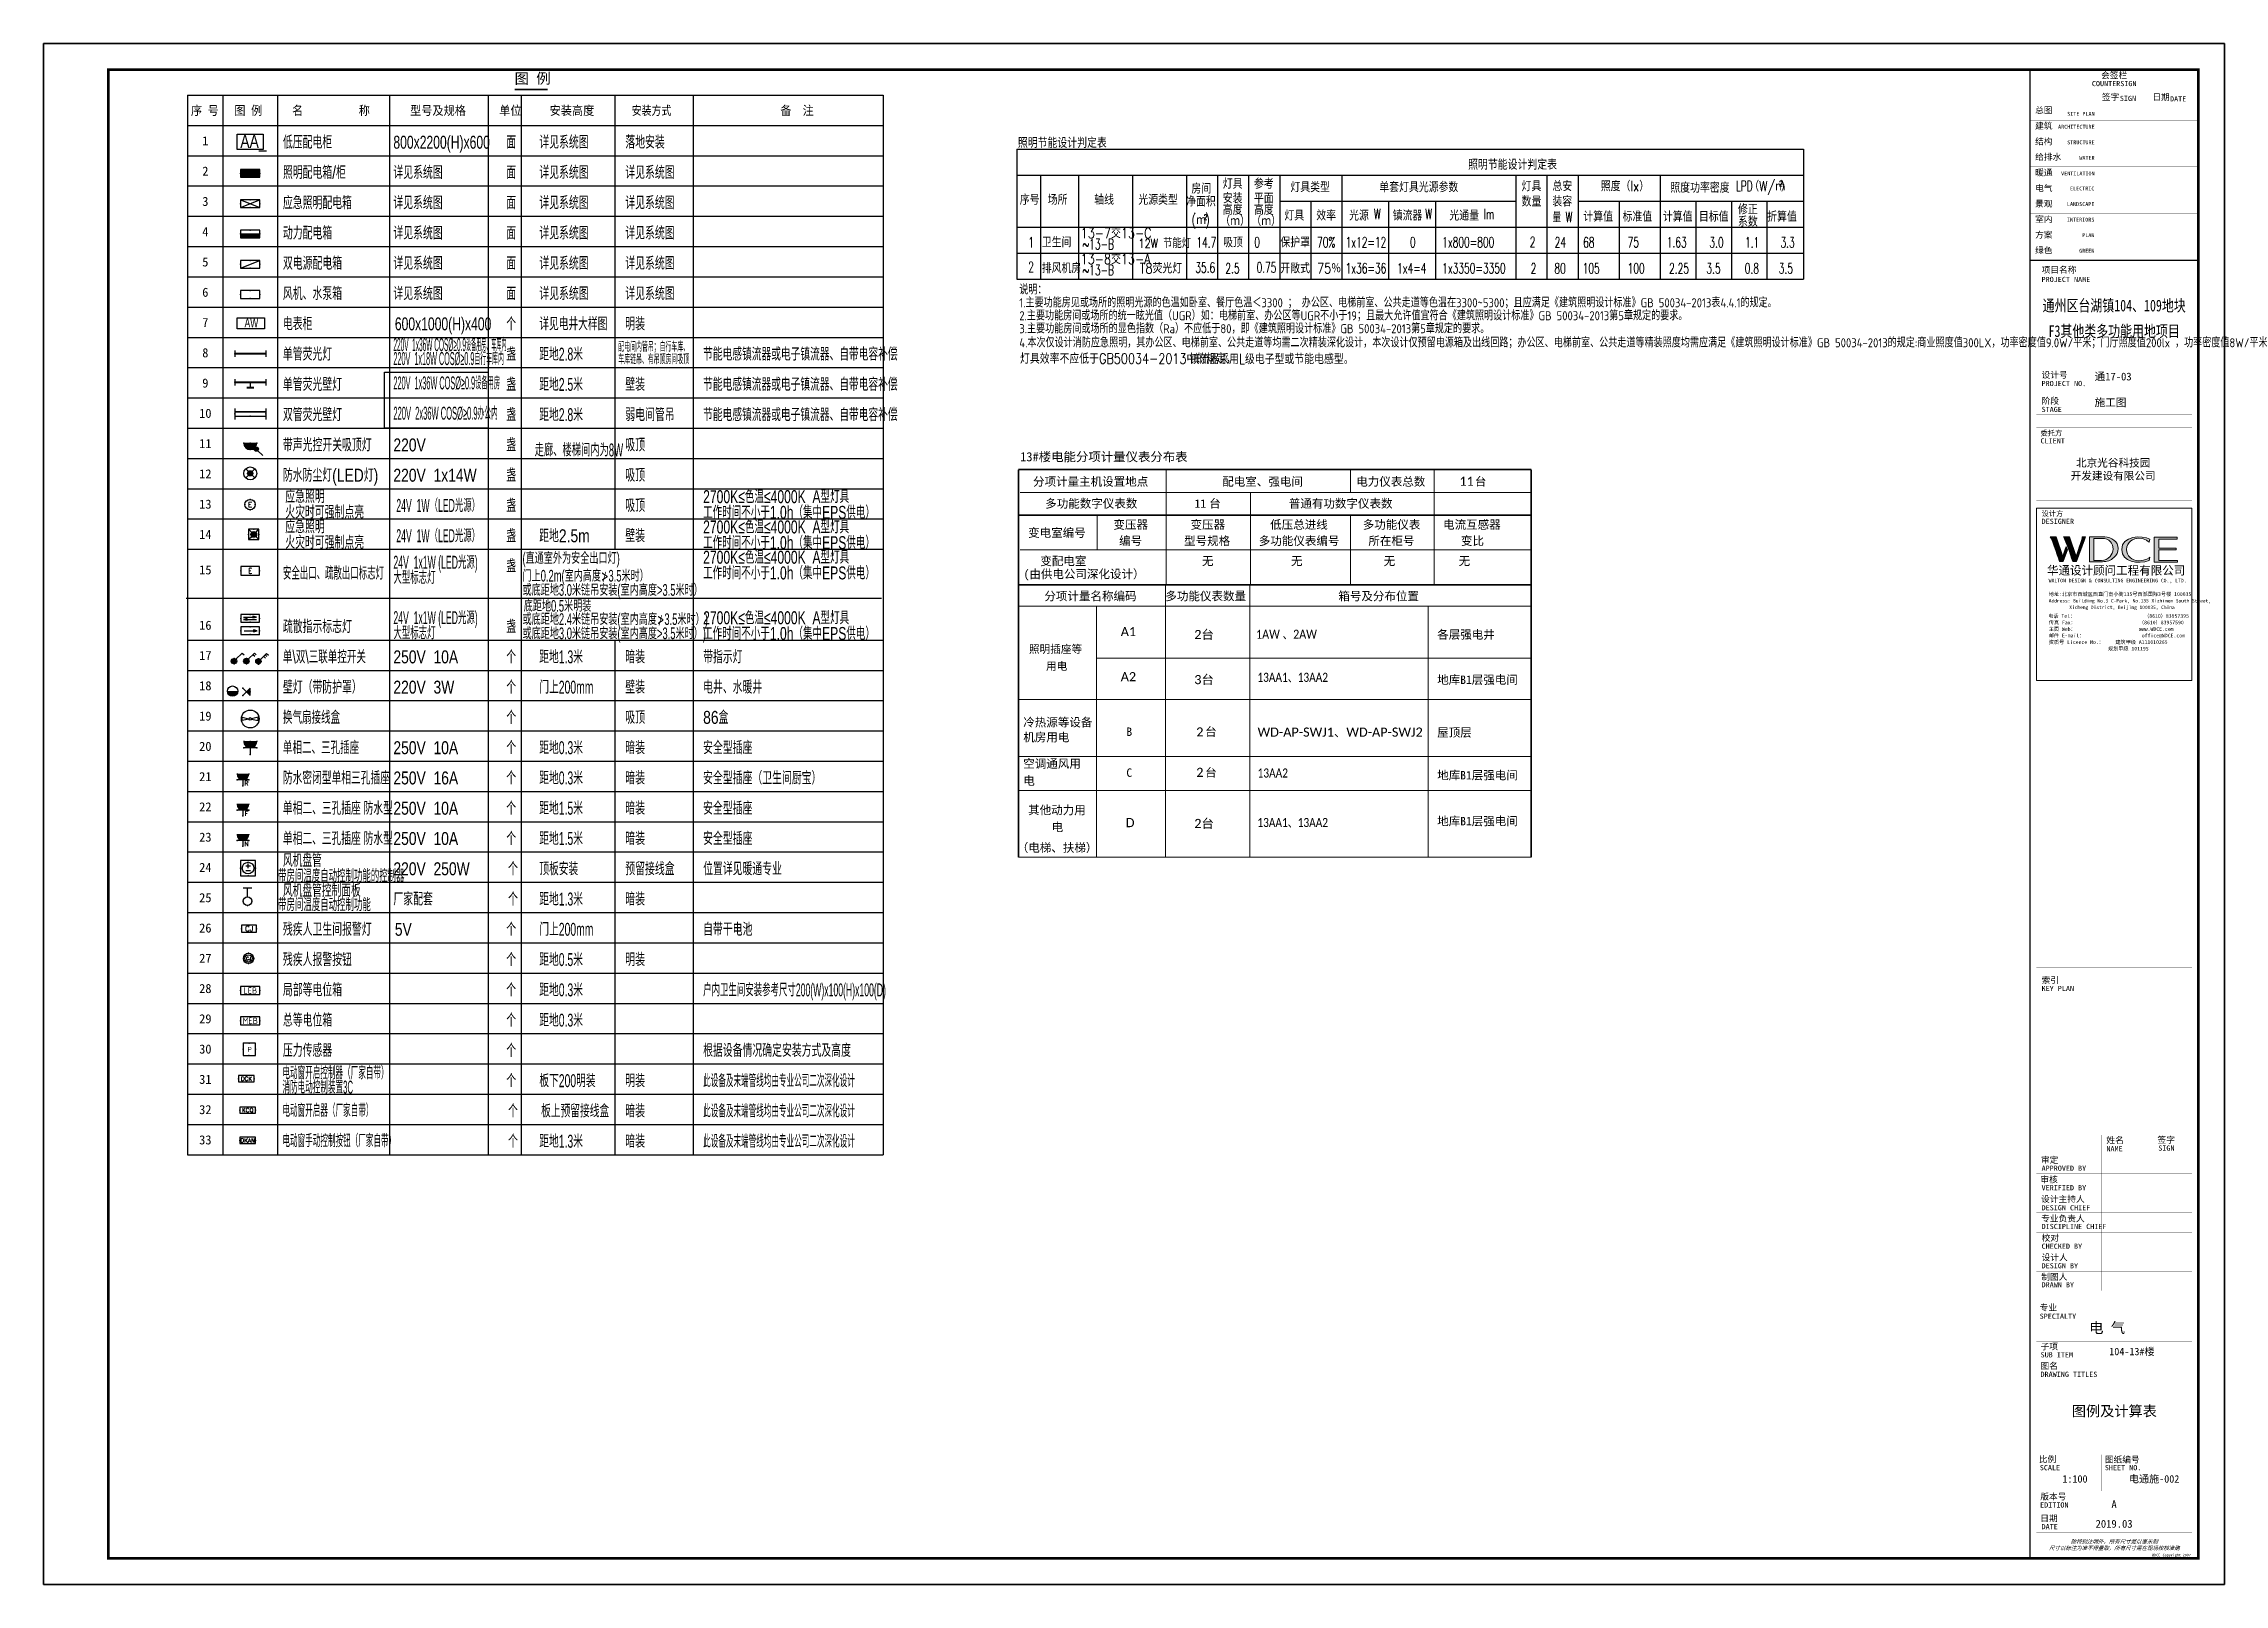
# Model space of a CAD drawing. Extents: x -179932 to 111184, y 127561 to 305761.
# Drawn here: x -95832 to -11732, y 246361 to 305761 of the extents above; entities that cross this region are included whole.
import ezdxf
from ezdxf.enums import TextEntityAlignment as Align

# ---------------------------------------------------------------- set-up
doc = ezdxf.new("R2010")
doc.units = 0
doc.header["$LTSCALE"] = 1000
doc.layers.get('0').update_dxf_attribs({"linetype": 'CONTINUOUS'})
doc.layers.get('Defpoints').update_dxf_attribs({"linetype": 'CONTINUOUS'})
for name, color, linetype in [('BG-TEXT', 7, 'CONTINUOUS'), ('DIM-箱柜', 3, 'CONTINUOUS'), ('DIM_SYMB', 3, 'CONTINUOUS'), ('EQUIP-动力', 3, 'CONTINUOUS'), ('EQUIP-插座', 3, 'CONTINUOUS'), ('EQUIP-消防', 3, 'CONTINUOUS'), ('EQUIP-照明', 3, 'CONTINUOUS'), ('EQUIP-箱柜', 3, 'CONTINUOUS'), ('SIG_TEXT', 7, 'CONTINUOUS'), ('TEL_TEXT', 3, 'CONTINUOUS'), ('TEL_TITLE', 7, 'CONTINUOUS'), ('WIRE-3', 7, 'CONTINUOUS'), ('内审意见修改', 2, 'CONTINUOUS'), ('字', 7, 'CONTINUOUS'), ('表格线', 3, 'CONTINUOUS')]:
    doc.layers.add(name, color=color, linetype=linetype)
doc.layers.add('内审要求修改2.10', color=6, linetype='CONTINUOUS', plot=False)
doc.layers.add('复审意见修改2018.5.25', color=4, linetype='CONTINUOUS', plot=False)
doc.layers.get('内审要求修改2.10').off()
doc.styles.add('_COMPLEX', font='ros.shx', dxfattribs={"width": 0.6, "bigfont": 'jd.shx'})
doc.styles.add('_HZTXT', font='ROS', dxfattribs={"width": 0.8, "bigfont": 'JD'})
doc.styles.add('_HZXY', font='ros.shx', dxfattribs={"width": 0.7, "bigfont": 'jd.shx'})
doc.styles.add('_TCH_LABEL', font='COMPLEX', dxfattribs={"bigfont": 'GBCBIG'})
doc.styles.add('_TEL_DIM', font='ROMANS2', dxfattribs={"width": 0.8, "height": 3.5, "bigfont": 'HZDF2'})
doc.styles.add('COMPLEX', font='COMPLEX')
doc.styles.add('ST', font='', dxfattribs={"width": 0.7})
doc.styles.get("Standard").update_dxf_attribs({"font": 'GBENOR', "bigfont": 'GBCBIG'})
doc.styles.add('WMF-Calibri0', font='CALIBRI.TTF')
doc.styles.add('WMF-宋体0', font='')
doc.styles.add('WMF-黑体0', font='simhei.ttf')
doc.styles.add('华文细黑', font='STXIHEI.TTF')
doc.styles.add('图签信息$0$hwxh', font='STXIHEI.TTF')
doc.styles.add('图签信息$0$华文细黑', font='STXIHEI.TTF', dxfattribs={"height": 10})
doc.styles.get('ST').set_extended_font_data('SimSun')
doc.styles.get('WMF-宋体0').set_extended_font_data('SimSun')

msp = doc.modelspace()

# ---------------------------------------------------------------- texts
at = {"layer": 'BG-TEXT', "style": '_HZTXT', "width": 0.5}
for p in [(-82230, 287707), (-82230, 286540)]:
    msp.add_text('24V  1W（LED光源）', height=500, dxfattribs=at).set_placement(p)
at = {"layer": 'DIM_SYMB', "color": 7, "style": '华文细黑'}
msp.add_text('图 例', height=407.8, dxfattribs=at).set_placement((-77669, 304216))
at = {"layer": 'SIG_TEXT', "color": 7, "lineweight": 0}
for s, height, style, p in [('13#楼电能分项计量仪表分布表', 350.76, 'WMF-黑体0', (-58172, 289659)), ('分项计量主机设置地点', 325.7, 'WMF-宋体0', (-57676, 288713)), ('配电室、强电间', 325.7, 'WMF-宋体0', (-50379, 288713)), ('电力仪表总数', 325.7, 'WMF-宋体0', (-45212, 288713)), ('11', 350.8, 'WMF-Calibri0', (-41234, 288713)), ('台', 326, 'WMF-宋体0', (-40639, 288713)), ('多功能数字仪表数', 325.7, 'WMF-宋体0', (-57206, 287867)), ('11', 325.7, 'WMF-宋体0', (-51444, 287867)), ('台', 326, 'WMF-宋体0', (-50880, 287867)), ('普通有功数字仪表数', 325.7, 'WMF-宋体0', (-47811, 287867)), ('变电室编号', 325.7, 'WMF-宋体0', (-57864, 286740)), ('变压器', 325.7, 'WMF-宋体0', (-54576, 287053)), ('编号', 325.7, 'WMF-宋体0', (-54356, 286427)), ('型号规格', 325.7, 'WMF-宋体0', (-51851, 286427)), ('变压器', 325.7, 'WMF-宋体0', (-51601, 287053)), ('多功能仪表编号', 325.7, 'WMF-宋体0', (-48970, 286427)), ('低压总进线', 325.7, 'WMF-宋体0', (-48531, 287053)), ('多功能仪表', 325.7, 'WMF-宋体0', (-44961, 287053)), ('所在柜号', 325.7, 'WMF-宋体0', (-44742, 286427)), ('电流互感器', 325.7, 'WMF-宋体0', (-41861, 287053)), ('变比', 325.7, 'WMF-宋体0', (-41172, 286427)), ('变配电室', 325.7, 'WMF-宋体0', (-57394, 285649)), ('无', 326, 'WMF-宋体0', (-51162, 285649)), ('无', 326, 'WMF-宋体0', (-47729, 285649)), ('无', 326, 'WMF-宋体0', (-44152, 285649)), ('无', 326, 'WMF-宋体0', (-41262, 285649)), ('(由供电公司深化设计）', 325.7, 'WMF-宋体0', (-58039, 285148)), ('分项计量名称编码', 325.7, 'WMF-宋体0', (-57238, 284297)), ('多功能仪表数量', 325.7, 'WMF-宋体0', (-52571, 284297)), ('箱号及分布位置', 325.7, 'WMF-宋体0', (-45901, 284297)), ('照明插座等', 300.7, 'WMF-宋体0', (-57833, 282269)), ('A1', 350.8, 'WMF-Calibri0', (-54294, 282919)), ('2台', 350.8, 'WMF-Calibri0', (-51458, 282805)), ('各层强电井', 325.7, 'WMF-宋体0', (-42089, 282816)), ('用电', 300.7, 'WMF-宋体0', (-57175, 281612)), ('A2', 350.8, 'WMF-Calibri0', (-54294, 281181)), ('3台', 350.8, 'WMF-Calibri0', (-51458, 281067)), ('地库B1层强电间', 325.7, 'WMF-宋体0', (-42089, 281074)), ('机房用电', 325.7, 'WMF-宋体0', (-58052, 278857)), ('冷热源等设备', 325.7, 'WMF-宋体0', (-58052, 279432)), ('B', 326, 'WMF-宋体0', (-54075, 279070)), ('2', 351, 'WMF-Calibri0', (-51381, 279049)), ('台', 326, 'WMF-宋体0', (-51037, 279070)), ('WD-AP-SWJ1、WD-AP-SWJ2', 350.76, 'WMF-Calibri0', (-49016, 279043)), ('屋顶层', 325.7, 'WMF-宋体0', (-42089, 279040)), ('空调通风用', 325.7, 'WMF-宋体0', (-58052, 277837)), ('电', 326, 'WMF-宋体0', (-58052, 277179)), ('C', 326, 'WMF-宋体0', (-54075, 277493)), ('2', 351, 'WMF-Calibri0', (-51381, 277493)), ('台', 326, 'WMF-宋体0', (-51037, 277493)), ('地库B1层强电间', 325.7, 'WMF-宋体0', (-42089, 277393)), ('其他动力用', 325.7, 'WMF-宋体0', (-57864, 276048)), ('D', 351, 'WMF-Calibri0', (-54098, 275553)), ('2台', 350.8, 'WMF-Calibri0', (-51458, 275521)), ('地库B1层强电间', 325.7, 'WMF-宋体0', (-42089, 275623)), ('电', 326, 'WMF-宋体0', (-56956, 275391)), ('（电梯、扶梯）', 325.7, 'WMF-宋体0', (-58303, 274597))]:
    msp.add_text(s, height=height, dxfattribs=dict(at, style=style)).set_placement(p)
at = {"layer": 'SIG_TEXT', "color": 7, "lineweight": 0, "style": 'WMF-Calibri0'}
for s, height, width, p in [('1AW 、2AW', 350.8, 0.85, (-49075, 282816)), ('13AA1、13AA2', 350.76, 0.8, (-49024, 281155)), ('13AA2', 350.8, 0.8, (-49016, 277466)), ('13AA1、13AA2', 350.76, 0.8, (-49024, 275558))]:
    msp.add_text(s, height=height, dxfattribs=dict(at, width=width)).set_placement(p)
at = {"layer": 'TEL_TEXT'}
for s, height, style, width, p in [('AA_', 500, '_HZXY', 0.8, (-88246, 301741)), ('低压配电柜', 500, '_HZXY', 0.8, (-86603, 301710)), ('800x2200(H)x600', 500, '_HZXY', 0.7, (-82343, 301710)), ('面', 500, '_HZXY', 0.8, (-77989, 301710)), ('详见系统图', 500, '_HZXY', 0.8, (-76715, 301710)), ('落地安装', 500, '_HZXY', 0.8, (-73399, 301710)), ('照明节能设计判定表', 396.9, '_TEL_DIM', 0.8, (-58260, 301741)), ('照明配电箱/柜', 500, '_HZXY', 0.8, (-86603, 300543)), ('详见系统图', 500, '_HZXY', 0.8, (-82343, 300543)), ('详见系统图', 500, '_HZXY', 0.8, (-76715, 300543)), ('详见系统图', 500, '_HZXY', 0.8, (-73399, 300543)), ('照明节能设计判定表', 396.9, '_TEL_DIM', 0.8, (-40897, 300901)), ('面', 500, '_HZXY', 0.8, (-77989, 300543)), ('房间', 396.9, '_TEL_DIM', 0.8, (-51568, 299977)), ('灯具', 396.9, '_TEL_DIM', 0.8, (-50358, 300164)), ('参考', 396.9, '_TEL_DIM', 0.8, (-49158, 300164)), ('灯具类型', 396.9, '_TEL_DIM', 0.8, (-47750, 300032)), ('单套灯具光源参数', 396.9, '_TEL_DIM', 0.8, (-44322, 300032)), ('灯具', 396.9, '_TEL_DIM', 0.8, (-38835, 300069)), ('总安', 396.9, '_TEL_DIM', 0.8, (-37645, 300069)), ('照度（lx）', 396.9, '_TEL_DIM', 0.8, (-35780, 300069)), ('照度功率密度', 396.9, '_TEL_DIM', 0.8, (-33099, 300012)), ('LPD', 400, '_TEL_DIM', 0.64, (-30568, 300072)), ('（W/ｍ', 396.9, '_TEL_DIM', 0.8, (-30056, 300067)), ('2\u3000', 200, '_TEL_DIM', 0.8, (-28912, 300267)), ('）', 397, '_TEL_DIM', 0.8, (-28835, 300067)), ('应急照明配电箱', 500, '_HZXY', 0.8, (-86603, 299376)), ('详见系统图', 500, '_HZXY', 0.8, (-82343, 299376)), ('面', 500, '_HZXY', 0.8, (-77989, 299376)), ('详见系统图', 500, '_HZXY', 0.8, (-76715, 299376)), ('详见系统图', 500, '_HZXY', 0.8, (-73399, 299376)), ('序号', 396.9, '_TEL_DIM', 0.8, (-58187, 299546)), ('场所', 396.9, '_TEL_DIM', 0.8, (-57108, 299546)), ('轴线', 396.9, '_TEL_DIM', 0.8, (-55315, 299546)), ('光源类型', 396.9, '_TEL_DIM', 0.8, (-53616, 299546)), ('净面积', 396.9, '_TEL_DIM', 0.8, (-51773, 299481)), ('高度', 396.9, '_TEL_DIM', 0.8, (-50358, 299158)), ('安装', 396.9, '_TEL_DIM', 0.8, (-50358, 299604)), ('平面', 396.9, '_TEL_DIM', 0.8, (-49158, 299604)), ('高度', 396.9, '_TEL_DIM', 0.8, (-49158, 299158)), ('数量', 396.9, '_TEL_DIM', 0.8, (-38835, 299481)), ('装容', 396.9, '_TEL_DIM', 0.8, (-37645, 299481)), ('修正', 396.9, '_TEL_DIM', 0.8, (-30490, 299178)), ('动力配电箱', 500, '_HZXY', 0.8, (-86603, 298209)), ('详见系统图', 500, '_HZXY', 0.8, (-82343, 298209)), ('面', 500, '_HZXY', 0.8, (-77989, 298209)), ('详见系统图', 500, '_HZXY', 0.8, (-76715, 298209)), ('详见系统图', 500, '_HZXY', 0.8, (-73399, 298209)), ('13-7交13-C', 396.9, '_TEL_DIM', 0.8, (-55839, 298260)), ('(ｍ', 396.9, '_TEL_DIM', 0.8, (-51573, 298769)), ('2\u3000', 200, '_TEL_DIM', 0.8, (-51100, 298969)), (')', 400, '_TEL_DIM', 0.64, (-51023, 298769)), ('（ｍ）', 396.9, '_TEL_DIM', 0.8, (-50456, 298732)), ('（ｍ）', 396.9, '_TEL_DIM', 0.8, (-49256, 298732)), ('灯具', 396.9, '_TEL_DIM', 0.8, (-47982, 298940)), ('效率', 396.9, '_TEL_DIM', 0.8, (-46752, 298940)), ('光源', 396.9, '_TEL_DIM', 0.8, (-45486, 298940)), ('W', 400, '_TEL_DIM', 0.64, (-44527, 298988)), ('镇流器', 396.9, '_TEL_DIM', 0.8, (-43806, 298940)), ('W', 400, '_TEL_DIM', 0.64, (-42549, 298988)), ('光通量', 396.9, '_TEL_DIM', 0.8, (-41620, 298940)), ('lm', 400, '_TEL_DIM', 0.64, (-40300, 298988)), ('量 W', 400, '_TEL_DIM', 0.64, (-37645, 298875)), ('计算值', 396.9, '_TEL_DIM', 0.8, (-36454, 298898)), ('标准值', 396.9, '_TEL_DIM', 0.8, (-34941, 298898)), ('计算值', 396.9, '_TEL_DIM', 0.8, (-33384, 298898)), ('目标值', 396.9, '_TEL_DIM', 0.8, (-31996, 298898)), ('系数', 396.9, '_TEL_DIM', 0.8, (-30490, 298702)), ('折算值', 396.9, '_TEL_DIM', 0.8, (-29363, 298898)), ('1', 400, '_TEL_DIM', 0.64, (-57861, 297895)), ('卫生间', 396.9, '_TEL_DIM', 0.8, (-57339, 297910)), ('~13-B', 400, '_TEL_DIM', 0.64, (-55773, 297829)), ('12W 节能灯', 347.2, '_TEL_DIM', 0.8, (-53615, 297883)), ('14.7', 400, '_TEL_DIM', 0.64, (-51374, 297900)), ('吸顶', 396.9, '_TEL_DIM', 0.8, (-50344, 297905)), ('0', 400, '_TEL_DIM', 0.64, (-49144, 297905)), ('保护罩', 396.9, '_TEL_DIM', 0.8, (-48137, 297905)), ('70%', 400, '_TEL_DIM', 0.64, (-46721, 297902)), ('1x12=12', 400, '_TEL_DIM', 0.64, (-45622, 297905)), ('0', 400, '_TEL_DIM', 0.64, (-43143, 297905)), ('1x800=800', 400, '_TEL_DIM', 0.64, (-41897, 297905)), ('2', 400, '_TEL_DIM', 0.64, (-38519, 297917)), ('24', 400, '_TEL_DIM', 0.64, (-37557, 297905)), ('68', 400, '_TEL_DIM', 0.64, (-36462, 297898)), ('75', 400, '_TEL_DIM', 0.64, (-34746, 297905)), ('1.63', 400, '_TEL_DIM', 0.64, (-33235, 297905)), ('3.0', 400, '_TEL_DIM', 0.64, (-31591, 297898)), ('1.1', 400, '_TEL_DIM', 0.64, (-30220, 297898)), ('3.3', 400, '_TEL_DIM', 0.64, (-28850, 297898)), ('双电源配电箱', 500, '_HZXY', 0.8, (-86603, 297042)), ('详见系统图', 500, '_HZXY', 0.8, (-82343, 297042)), ('面', 500, '_HZXY', 0.8, (-77989, 297042)), ('详见系统图', 500, '_HZXY', 0.8, (-76715, 297042)), ('详见系统图', 500, '_HZXY', 0.8, (-73399, 297042)), ('2', 400, '_TEL_DIM', 0.64, (-57861, 296951)), ('排风机房', 396.9, '_TEL_DIM', 0.8, (-57339, 296910)), ('13-8交13-A', 396.9, '_TEL_DIM', 0.8, (-55839, 297260)), ('~13-B', 400, '_TEL_DIM', 0.64, (-55773, 296829)), ('T8荧光灯', 396.9, '_TEL_DIM', 0.8, (-53557, 296905)), ('35.6', 400, '_TEL_DIM', 0.64, (-51418, 296925)), ('2.5', 400, '_TEL_DIM', 0.64, (-50258, 296900)), ('0.75', 400, '_TEL_DIM', 0.64, (-49056, 296931)), ('开敞式', 396.9, '_TEL_DIM', 0.8, (-48137, 296905)), ('75％', 396.9, '_TEL_DIM', 0.8, (-46721, 296902)), ('1x36=36', 400, '_TEL_DIM', 0.64, (-45622, 296902)), ('1x4=4', 400, '_TEL_DIM', 0.64, (-43637, 296902)), ('1x3350=3350', 400, '_TEL_DIM', 0.64, (-41897, 296902)), ('2', 400, '_TEL_DIM', 0.64, (-38485, 296898)), ('80', 400, '_TEL_DIM', 0.64, (-37568, 296898)), ('105', 400, '_TEL_DIM', 0.64, (-36479, 296898)), ('100', 400, '_TEL_DIM', 0.64, (-34746, 296898)), ('2.25', 400, '_TEL_DIM', 0.64, (-33146, 296898)), ('3.5', 400, '_TEL_DIM', 0.64, (-31706, 296898)), ('0.8', 400, '_TEL_DIM', 0.64, (-30229, 296898)), ('3.5', 400, '_TEL_DIM', 0.64, (-28918, 296898)), ('风机、水泵箱', 500, '_HZXY', 0.8, (-86603, 295874)), ('详见系统图', 500, '_HZXY', 0.8, (-82343, 295874)), ('面', 500, '_HZXY', 0.8, (-77989, 295874)), ('详见系统图', 500, '_HZXY', 0.8, (-76715, 295874)), ('详见系统图', 500, '_HZXY', 0.8, (-73399, 295874)), ('电表柜', 500, '_HZXY', 0.8, (-86603, 294707)), ('600x1000(H)x400', 500, '_HZXY', 0.7, (-82287, 294707)), ('个', 500, '_HZXY', 0.8, (-77989, 294707)), ('详见电井大样图', 500, '_HZXY', 0.6, (-76715, 294707)), ('明装', 500, '_HZXY', 0.8, (-73399, 294707)), ('220V  1x36W COS%%C≥0.9设备用房、车库内', 500, '_HZXY', 0.3, (-82343, 293905)), ('单管荧光灯', 500, '_HZXY', 0.8, (-86603, 293540)), ('220V  1x18W COS%%C≥0.9自行车库内', 500, '_HZXY', 0.35, (-82343, 293369)), ('盏', 500, '_HZXY', 0.8, (-77989, 293540)), ('距地2.8米', 500, '_HZXY', 0.6, (-76715, 293540)), ('配电间内管吊；自行车库、', 350, '_HZXY', 0.5, (-73669, 293887)), ('车库链吊、有吊顶房间吸顶', 350, '_HZXY', 0.5, (-73669, 293406)), ('节能电感镇流器或电子镇流器、自带电容补偿', 500, '_HZXY', 0.6, (-70398, 293540)), ('灯具效率不应低于GB50034-2013中的规定，', 396.85, '_TEL_DIM', 0.8, (-58179, 293420)), ('镇流器采用L级电子型或节能电感型。', 396.85, '_TEL_DIM', 0.8, (-51640, 293404)), ('单管荧光壁灯', 500, '_HZXY', 0.8, (-86603, 292373)), ('220V  1x36W COS%%C≥0.9设备用房', 500, '_HZXY', 0.37, (-82343, 292430)), ('盏', 500, '_HZXY', 0.8, (-77989, 292373)), ('距地2.5米', 500, '_HZXY', 0.6, (-76715, 292373)), ('壁装', 500, '_HZXY', 0.8, (-73399, 292373)), ('节能电感镇流器或电子镇流器、自带电容补偿', 500, '_HZXY', 0.6, (-70398, 292373)), ('双管荧光壁灯', 500, '_HZXY', 0.8, (-86603, 291206)), ('220V  2x36W COS%%C≥0.9办公内', 500, '_HZXY', 0.4, (-82343, 291263)), ('盏', 500, '_HZXY', 0.8, (-77989, 291206)), ('距地2.8米', 500, '_HZXY', 0.6, (-76715, 291206)), ('弱电间管吊', 500, '_HZXY', 0.8, (-73399, 291206)), ('节能电感镇流器或电子镇流器、自带电容补偿', 500, '_HZXY', 0.6, (-70398, 291206)), ('带声光控开关吸顶灯', 500, '_HZXY', 0.8, (-86603, 290039)), ('220V ', 500, '_HZXY', 0.8, (-82343, 290039)), ('盏', 500, '_HZXY', 0.8, (-77989, 290039)), ('走廊、楼梯间内为8W', 500, '_HZXY', 0.55, (-76895, 289845)), ('吸顶', 500, '_HZXY', 0.8, (-73399, 290039)), ('防水防尘灯(LED灯)', 500, '_HZXY', 0.8, (-86603, 288872)), ('220V  1x14W ', 500, '_HZXY', 0.8, (-82343, 288872)), ('盏', 500, '_HZXY', 0.8, (-77989, 288872)), ('吸顶', 500, '_HZXY', 0.8, (-73399, 288872)), ('应急照明', 500, '_HZXY', 0.8, (-86513, 288051)), ('2700K≤色温≤4000K  A型灯具', 500, '_HZXY', 0.7, (-70398, 288045)), ('盏', 500, '_HZXY', 0.8, (-77989, 287705)), ('吸顶', 500, '_HZXY', 0.8, (-73399, 287705)), ('工作时间不小于1.0h（集中EPS供电）', 500, '_HZXY', 0.7, (-70398, 287439)), ('应急照明', 500, '_HZXY', 0.8, (-86513, 286884)), ('盏', 500, '_HZXY', 0.8, (-77989, 286537)), (' 距地2.5m', 500, '_HZXY', 0.8, (-76869, 286537)), ('壁装', 500, '_HZXY', 0.8, (-73399, 286537)), ('工作时间不小于1.0h（集中EPS供电）', 500, '_HZXY', 0.7, (-70398, 286272)), ('2700K≤色温≤4000K  A型灯具', 500, '_HZXY', 0.7, (-70398, 286878)), ('24V  1x1W (LED光源)', 500, '_HZXY', 0.5, (-82343, 285515)), ('(直通室外为安全出口灯)', 450, '_HZXY', 0.6, (-77363, 285703)), ('2700K≤色温≤4000K  A型灯具', 500, '_HZXY', 0.7, (-70398, 285710)), ('安全出口、疏散出口标志灯', 500, '_HZXY', 0.5, (-86603, 285096)), ('大型标志灯', 500, '_HZXY', 0.5, (-82343, 284928)), ('盏', 500, '_HZXY', 0.8, (-77989, 285370)), ('门上0.2m(室内高度≯3.5米时）', 450, '_HZXY', 0.6, (-77363, 285021)), ('工作时间不小于1.0h（集中EPS供电）', 500, '_HZXY', 0.7, (-70398, 285104)), ('或底距地3.0米链吊安装(室内高度>3.5米时）', 450, '_HZXY', 0.6, (-77363, 284473)), ('底距地0.5米明装', 450, '_HZXY', 0.6, (-77316, 283860)), ('疏散指示标志灯', 500, '_HZXY', 0.8, (-86603, 283036)), ('24V  1x1W (LED光源)', 500, '_HZXY', 0.5, (-82343, 283380)), ('盏', 500, '_HZXY', 0.8, (-77989, 283036)), ('或底距地2.4米链吊安装(室内高度≯3.5米时）)', 450, '_HZXY', 0.6, (-77363, 283348)), ('2700K≤色温≤4000K  A型灯具', 500, '_HZXY', 0.7, (-70398, 283376)), ('大型标志灯', 500, '_HZXY', 0.5, (-82343, 282794)), ('或底距地3.0米链吊安装(室内高度>3.5米时）)', 450, '_HZXY', 0.6, (-77363, 282801)), ('工作时间不小于1.0h（集中EPS供电）', 500, '_HZXY', 0.7, (-70398, 282770)), ('单\\双\\三联单控开关', 500, '_HZXY', 0.7, (-86603, 281869)), ('250V  10A', 500, '_HZXY', 0.8, (-82343, 281869)), ('个', 500, '_HZXY', 0.8, (-77989, 281869)), ('距地1.3米', 500, '_HZXY', 0.6, (-76715, 281869)), ('暗装', 500, '_HZXY', 0.8, (-73399, 281869)), ('带指示灯', 500, '_HZXY', 0.8, (-70398, 281869)), ('带指示灯', 500, '_HZXY', 0.8, (-70398, 281869)), ('壁灯（带防护罩）', 500, '_HZXY', 0.8, (-86603, 280702)), ('220V  3W', 500, '_HZXY', 0.8, (-82343, 280702)), ('个', 500, '_HZXY', 0.8, (-77989, 280702)), ('门上200mm', 500, '_HZXY', 0.6, (-76715, 280702)), ('壁装', 500, '_HZXY', 0.8, (-73399, 280702)), ('电井、水暖井', 500, '_HZXY', 0.8, (-70398, 280702)), ('电井、水暖井', 500, '_HZXY', 0.8, (-70398, 280702)), ('换气扇接线盒', 500, '_HZXY', 0.7, (-86603, 279535)), ('个', 500, '_HZXY', 0.8, (-77989, 279535)), ('吸顶', 500, '_HZXY', 0.8, (-73399, 279535)), ('86盒', 500, '_HZXY', 0.8, (-70398, 279535)), ('单相二、三孔插座', 500, '_HZXY', 0.7, (-86603, 278367)), ('250V  10A', 500, '_HZXY', 0.8, (-82343, 278367)), ('个', 500, '_HZXY', 0.8, (-77989, 278367)), ('距地0.3米', 500, '_HZXY', 0.6, (-76715, 278367)), ('暗装', 500, '_HZXY', 0.8, (-73399, 278367)), ('安全型插座', 500, '_HZXY', 0.8, (-70398, 278367)), ('防水密闭型单相三孔插座', 500, '_HZXY', 0.6, (-86603, 277200)), ('250V  16A', 500, '_HZXY', 0.8, (-82343, 277200)), ('个', 500, '_HZXY', 0.8, (-77989, 277200)), ('距地0.3米', 500, '_HZXY', 0.6, (-76715, 277200)), ('暗装', 500, '_HZXY', 0.8, (-73399, 277200)), ('安全型插座（卫生间厨宝）', 500, '_HZXY', 0.8, (-70398, 277200)), ('250V  10A', 500, '_HZXY', 0.8, (-82343, 276033)), ('个', 500, '_HZXY', 0.8, (-77989, 276033)), ('暗装', 500, '_HZXY', 0.8, (-73399, 276033)), ('安全型插座', 500, '_HZXY', 0.8, (-70398, 276033)), ('250V  10A', 500, '_HZXY', 0.8, (-82343, 274866)), ('个', 500, '_HZXY', 0.8, (-77989, 274866)), ('暗装', 500, '_HZXY', 0.8, (-73399, 274866)), ('安全型插座', 500, '_HZXY', 0.8, (-70398, 274866)), ('风机盘管', 500, '_HZXY', 0.6, (-86603, 274020)), ('220V  250W', 500, '_HZXY', 0.8, (-82343, 273699)), ('个', 500, '_HZXY', 0.8, (-77921, 273699)), ('顶板安装', 500, '_HZXY', 0.6, (-76715, 273699)), ('预留接线盒', 500, '_HZXY', 0.8, (-73399, 273699)), ('位置详见暖通专业', 500, '_HZXY', 0.8, (-70398, 273699)), ('带房间温度自动控制功能的控制器', 500, '_HZXY', 0.5, (-86790, 273431)), ('风机盘管控制面板', 500, '_HZXY', 0.6, (-86603, 272862)), ('带房间温度自动控制功能', 500, '_HZXY', 0.5, (-86790, 272315)), ('厂家配套', 500, '_HZXY', 0.8, (-82343, 272532)), ('个', 500, '_HZXY', 0.8, (-77921, 272532)), ('距地1.3米', 500, '_HZXY', 0.6, (-76715, 272532)), ('暗装', 500, '_HZXY', 0.8, (-73399, 272532)), ('残疾人卫生间报警灯', 500, '_HZXY', 0.8, (-86603, 271365)), ('5V', 500, '_HZXY', 0.8, (-82287, 271365)), ('个', 500, '_HZXY', 0.8, (-77989, 271365)), ('门上200mm', 500, '_HZXY', 0.6, (-76715, 271365)), ('自带干电池', 500, '_HZXY', 0.8, (-70398, 271365)), ('残疾人报警按钮', 500, '_HZXY', 0.8, (-86603, 270198)), ('个', 500, '_HZXY', 0.8, (-77989, 270198)), ('距地0.5米', 500, '_HZXY', 0.6, (-76715, 270198)), ('明装', 500, '_HZXY', 0.8, (-73399, 270198)), ('局部等电位箱', 500, '_HZXY', 0.8, (-86603, 269030)), ('个', 500, '_HZXY', 0.8, (-77989, 269030)), ('距地0.3米', 500, '_HZXY', 0.6, (-76715, 269030)), ('户内卫生间安装参考尺寸200(W)x100(H)x100(D)', 500, '_HZXY', 0.5, (-70398, 269030)), ('总等电位箱', 500, '_HZXY', 0.8, (-86603, 267863)), ('个', 500, '_HZXY', 0.8, (-77989, 267863)), ('距地0.3米', 500, '_HZXY', 0.6, (-76715, 267863)), ('压力传感器', 500, '_HZXY', 0.8, (-86603, 266696)), ('个', 500, '_HZXY', 0.8, (-77989, 266696)), ('根据设备情况确定安装方式及高度', 500, '_HZXY', 0.8, (-70398, 266696)), ('消防电动控制装置3C', 500, '_HZXY', 0.45, (-86623, 265281)), ('电动窗开启控制器（厂家自带）', 500, '_HZXY', 0.45, (-86623, 265834)), ('个', 500, '_HZXY', 0.8, (-77989, 265529)), ('板下200明装', 500, '_HZXY', 0.6, (-76715, 265529)), ('明装', 500, '_HZXY', 0.8, (-73399, 265529)), ('此设备及末端管线均由专业公司二次深化设计', 500, '_HZXY', 0.45, (-70398, 265529)), ('电动窗开启器（厂家自带）', 500, '_HZXY', 0.45, (-86623, 264383)), ('板上预留接线盒', 500, '_HZXY', 0.6, (-76646, 264362)), ('此设备及末端管线均由专业公司二次深化设计', 500, '_HZXY', 0.45, (-70398, 264362)), ('个', 500, '_HZXY', 0.8, (-77921, 264362)), ('暗装', 500, '_HZXY', 0.8, (-73399, 264362)), ('电动窗手动控制按钮（厂家自带）', 500, '_HZXY', 0.45, (-86623, 263216)), ('个', 500, '_HZXY', 0.8, (-77921, 263195)), ('距地1.3米', 500, '_HZXY', 0.6, (-76715, 263195)), ('暗装', 500, '_HZXY', 0.8, (-73399, 263195)), ('此设备及末端管线均由专业公司二次深化设计', 500, '_HZXY', 0.45, (-70398, 263195))]:
    msp.add_text(s, height=height, dxfattribs=dict(at, style=style, width=width)).set_placement(p)
for s, p in [('说明：', (-58206, 296095)), ('1.主要功能房见或场所的照明光源的色温如卧室、餐厅色温＜3300 ； 办公区、电梯前室、公共走道等色温在3300~5300；且应满足《建筑照明设计标准》GB 50034-2013表4.4.1的规定。', (-58206, 295595)), ('2.主要功能房间或场所的统一眩光值（UGR）如：电梯前室、办公区等UGR不小于19；且最大允许值宜符合《建筑照明设计标准》GB 50034-2013第5章规定的要求。', (-58206, 295095)), ('3.主要功能房间或场所的显色指数（Ra）不应低于80，即《建筑照明设计标准》GB 50034-2013第5章规定的要求。', (-58206, 294595)), ('4.本次仅设计消防应急照明，其办公区、电梯前室、公共走道等均需二次精装深化设计，本次设计仅预留电源箱及出线回路；办公区、电梯前室、公共走道等精装照度均需应满足《建筑照明设计标准》GB 50034-2013的规定:商业照度值300LX，功率密度值9.0W/平米；门厅照度值200lx ，功率密度值8W/平米', (-58206, 294053))]:
    msp.add_text(s, height=350, rotation=360, dxfattribs=at).set_placement(p)
at = {"layer": 'TEL_TEXT', "ltscale": 2, "style": '_COMPLEX', "width": 0.7}
msp.add_text('AW', height=350, dxfattribs=at).set_placement((-88082, 294820))
at = {"layer": 'TEL_TEXT', "color": 2, "style": '_HZXY', "width": 0.6}
for p in [(-76715, 276033), (-76715, 274866)]:
    msp.add_text('距地1.5米', height=500, dxfattribs=at).set_placement(p)
at = {"layer": 'TEL_TEXT', "insert": (-33487, 297186), "char_height": 3.5, "width": 2.52, "attachment_point": 1, "style": '_TEL_DIM'}
msp.add_mtext('-', dxfattribs=at)
at = {"layer": 'WIRE-3', "color": 0, "style": 'ST'}
for s, width, p in [('序 号', 0.9, (-90149, 303010)), ('图 例', 0.9, (-88474, 303010)), ('名          称', 0.9, (-86252, 303010)), ('型号及规格', 0.9, (-81697, 303010)), ('单位', 0.9, (-78262, 303010)), ('安装高度', 0.9, (-76317, 303010)), ('安装方式', 0.8, (-73151, 303010)), ('备  注', 0.9, (-67419, 303010))]:
    msp.add_text(s, height=350, dxfattribs=dict(at, width=width)).set_placement(p)
msp.add_text('1', height=350, dxfattribs=at).set_placement((-89595, 301733, 0), align=Align.BOTTOM_CENTER)
at = {"layer": 'WIRE-3', "style": 'ST'}
for s, p in [('2', (-89595, 300566)), ('3', (-89595, 299399)), ('4', (-89595, 298232)), ('5', (-89595, 297064)), ('6', (-89595, 295897)), ('7', (-89595, 294730)), ('8', (-89595, 293563)), ('9', (-89595, 292396)), ('10', (-89595, 291229)), ('11', (-89595, 290062)), ('12', (-89595, 288894)), ('13', (-89595, 287727)), ('14', (-89595, 286560)), ('15', (-89595, 285193)), ('16', (-89595, 283059)), ('17', (-89595, 281892)), ('18', (-89595, 280725)), ('19', (-89595, 279557)), ('20', (-89595, 278390)), ('21', (-89595, 277223)), ('22', (-89595, 276056)), ('23', (-89595, 274889)), ('24', (-89595, 273722)), ('25', (-89595, 272555)), ('26', (-89595, 271387)), ('27', (-89595, 270220)), ('28', (-89595, 269053)), ('29', (-89595, 267886)), ('30', (-89595, 266719)), ('31', (-89595, 265552)), ('32', (-89595, 264385)), ('33', (-89595, 263218))]:
    msp.add_text(s, height=350, dxfattribs=at).set_placement(p, align=Align.BOTTOM_CENTER)
at = {"layer": '内审意见修改', "style": '_HZXY'}
for s, width, p in [('火灾时可强制点亮', 0.8, (-86513, 287450)), ('火灾时可强制点亮', 0.8, (-86513, 286283)), ('单相二、三孔插座 防水型', 0.6, (-86603, 276033)), ('单相二、三孔插座 防水型', 0.6, (-86603, 274866))]:
    msp.add_text(s, height=500, dxfattribs=dict(at, width=width)).set_placement(p)
at = {"layer": '字', "style": '华文细黑'}
for s, height, p in [('电 气', 407.8, (-16949, 256050)), ('104-13#楼', 285.4, (-16172, 255195)), ('1:100', 285.4, (-17979, 250284)), ('电通施-002', 285.4, (-15414, 250284))]:
    msp.add_text(s, height=height, dxfattribs=at).set_placement(p)
at = {"layer": '字', "insert": (-15975, 253020), "char_height": 400, "width": 78154.16, "attachment_point": 5, "style": '华文细黑'}
msp.add_mtext('图例及计算表', dxfattribs=at)

# ---------------------------------------------------------------- blocks, each defined once
blk = doc.blocks.new('SADF AGF AERG AER GER')
at = {"layer": 'DIM-箱柜'}
blk.add_lwpolyline([(-462150, -1228514), (-378050, -1228514), (-378050, -1287914), (-462150, -1287914)], close=True, dxfattribs=at)
blk = doc.blocks.new('A$C6873132B')
at = {"layer": 'DIM-箱柜'}
blk.add_blockref('SADF AGF AERG AER GER', (378050, 1287914), dxfattribs=at)
blk = doc.blocks.new('$equip$00002700')
for p, q in [((-0.75, 0.6), (-0.75, 0)), ((0.75, 0.6), (-0.75, 0.6)), ((-0.75, 0), (0.75, 0)), ((0.75, 0), (0.75, 0.6))]:
    blk.add_line(p, q)
at = {"const_width": 0.04}
blk.add_lwpolyline([(-0.75, 0.6), (-0.75, 0), (0.75, 0), (0.75, 0.6), (-0.75, 0.6), (-0.75, 0)], dxfattribs=at)
for p in [(-0.75, 0.3), (0, 0.6), (0, 0), (0.75, 0.3)]:
    blk.add_point(p)
at = {"color": 7}
blk.add_attdef('$TEXT$', text='', height=0.5, dxfattribs=at).set_placement((0, 0.3), align=Align.MIDDLE_CENTER)
at = {"color": 7, "style": '_TEL_DIM', "flags": 1}
for tag in ['A', 'REMARK']:
    blk.add_attdef(tag, text='', height=0.00002, dxfattribs=at).set_placement((0, 0), align=Align.MIDDLE_CENTER)
blk = doc.blocks.new('$equip$00002755')
for p, q in [((0.5, 0.5), (-0.5, 0.5)), ((-0.5, 0.5), (-0.5, -0.5)), ((0.5, -0.5), (0.5, 0.5)), ((-0.5, -0.5), (0.5, -0.5))]:
    blk.add_line(p, q)
at = {"const_width": 0.04}
blk.add_lwpolyline([(-0.5, 0.5), (0.5, 0.5), (0.5, -0.5), (-0.5, -0.5), (-0.5, 0.5), (0.5, 0.5)], dxfattribs=at)
for p in [(-0.5, 0), (0, 0.5), (0.5, 0), (-0.03, -0.5)]:
    blk.add_point(p)
at = {"color": 7}
blk.add_attdef('$TEXT$', text='', height=0.4, dxfattribs=at).set_placement((0.03, -0.01), align=Align.MIDDLE_CENTER)
at = {"color": 7, "flags": 1}
for tag, height, p in [('A', 0.00002, (0, 0)), ('B', 0.4, (0.75, -0.25))]:
    blk.add_attdef(tag, text='', height=height, dxfattribs=at).set_placement(p, align=Align.MIDDLE_CENTER)
blk = doc.blocks.new('*X6')
at = {"color": 0}
for p, q in [((-250, 33), (-83, 200)), ((-250, 68), (-118, 200)), ((-250, 104), (-154, 200)), ((-250, 139), (-189, 200)), ((-250, 174), (-224, 200)), ((-247, 0), (-47, 200)), ((-212, 0), (-12, 200)), ((-177, 0), (23, 200)), ((-141, 0), (59, 200)), ((-106, 0), (94, 200)), ((-71, 0), (129, 200)), ((-35, 0), (165, 200)), ((0, 0), (200, 200)), ((35, 0), (235, 200)), ((71, 0), (250, 179)), ((106, 0), (250, 144)), ((141, 0), (250, 109)), ((177, 0), (250, 73)), ((212, 0), (250, 38)), ((247, 0), (250, 3))]:
    blk.add_line(p, q, dxfattribs=at)
blk = doc.blocks.new('$equip$00001421')
for p, q in [((0.75, 0.6), (-0.75, 0.6)), ((-0.75, 0.6), (-0.75, 0)), ((-0.75, 0), (0.75, 0)), ((0.75, 0), (0.75, 0.6))]:
    blk.add_line(p, q)
at = {"const_width": 0.6}
blk.add_lwpolyline([(-0.75, 0.3), (0.75, 0.3)], dxfattribs=at)
for p in [(-0.75, 0.3), (0, 0.6), (0, 0), (0.75, 0.3)]:
    blk.add_point(p)
at = {"xscale": 0.00300000000061118, "yscale": 0.00300000000061118, "zscale": 0.00300000000061118}
blk.add_blockref('*X6', (0, 0), dxfattribs=at)
at = {"style": '_TCH_LABEL', "flags": 9}
blk.add_attdef('A', (0, 0), '', height=0.00002, dxfattribs=at)
blk = doc.blocks.new('$equip$00001424')
for p, q in [((-0.75, 0), (0.75, 0.6)), ((-0.75, 0.6), (0.75, 0)), ((0.75, 0.6), (-0.75, 0.6)), ((-0.75, 0.6), (-0.75, 0)), ((-0.75, 0), (0.75, 0)), ((0.75, 0), (0.75, 0.6))]:
    blk.add_line(p, q)
for p in [(-0.75, 0.3), (0, 0.6), (0, 0), (0.75, 0.3)]:
    blk.add_point(p)
at = {"style": '_TCH_LABEL', "flags": 9}
blk.add_attdef('A', (0, 0), '', height=0.00002, dxfattribs=at)
blk = doc.blocks.new('*X4')
at = {"color": 0}
for p, q in [((-250, 33), (-183, 100)), ((-250, 68), (-218, 100)), ((-247, 0), (-147, 100)), ((-212, 0), (-112, 100)), ((-177, 0), (-77, 100)), ((-141, 0), (-41, 100)), ((-106, 0), (-6, 100)), ((-71, 0), (29, 100)), ((-35, 0), (65, 100)), ((0, 0), (100, 100)), ((35, 0), (135, 100)), ((71, 0), (171, 100)), ((106, 0), (206, 100)), ((141, 0), (241, 100)), ((177, 0), (250, 73)), ((212, 0), (250, 38)), ((247, 0), (250, 3))]:
    blk.add_line(p, q, dxfattribs=at)
blk = doc.blocks.new('$equip$00001414')
for p, q in [((0.75, 0.6), (-0.75, 0.6)), ((-0.75, 0.6), (-0.75, 0)), ((-0.75, 0.3), (0.75, 0.3)), ((-0.75, 0), (0.75, 0)), ((0.75, 0), (0.75, 0.6))]:
    blk.add_line(p, q)
at = {"const_width": 0.3}
blk.add_lwpolyline([(-0.75, 0.15), (0.75, 0.15)], dxfattribs=at)
for p in [(-0.75, 0.3), (0, 0.6), (0, 0), (0.75, 0.3)]:
    blk.add_point(p)
at = {"xscale": 0.00300000000061118, "yscale": 0.00300000000061118, "zscale": 0.00300000000061118}
blk.add_blockref('*X4', (0, 0), dxfattribs=at)
at = {"style": '_TCH_LABEL', "flags": 9}
blk.add_attdef('A', (0, 0), '', height=0.00002, dxfattribs=at)
blk = doc.blocks.new('$equip$00001416')
for p, q in [((0.75, 0.6), (-0.75, 0.6)), ((-0.75, 0), (0.75, 0.6)), ((-0.75, 0.6), (-0.75, 0)), ((-0.75, 0), (0.75, 0)), ((0.75, 0), (0.75, 0.6))]:
    blk.add_line(p, q)
for p in [(-0.75, 0.3), (0, 0.6), (0, 0), (0.75, 0.3)]:
    blk.add_point(p)
at = {"style": '_TCH_LABEL', "flags": 9}
blk.add_attdef('A', (0, 0), '', height=0.00002, dxfattribs=at)
blk = doc.blocks.new('$equip$00001413')
for p, q in [((0.75, 0.6), (-0.75, 0.6)), ((-0.75, 0.6), (-0.75, 0)), ((-0.75, 0), (0.75, 0)), ((0.75, 0), (0.75, 0.6))]:
    blk.add_line(p, q)
for p in [(-0.75, 0.3), (0, 0.6), (0, 0), (0.75, 0.3)]:
    blk.add_point(p)
at = {"style": '_TCH_LABEL', "flags": 9}
blk.add_attdef('A', (0, 0), '', height=0.00002, dxfattribs=at)
blk = doc.blocks.new('$equip$00001164')
for p, q in [((-1.2, 0.66), (-1.2, 0.16)), ((-1.2, 0.41), (1.2, 0.41)), ((0, 0.41), (0, 0)), ((0, 0), (0, 0)), ((1.2, 0.66), (1.2, 0.16))]:
    blk.add_line(p, q)
at = {"const_width": 0.14}
for points in [[(-1.2, 0.41), (1.2, 0.41)], [(-0.28, 0), (0.28, 0)]]:
    blk.add_lwpolyline(points, dxfattribs=at)
for p in [(-1.2, 0.41), (0, 0.41), (0, 0), (1.2, 0.41)]:
    blk.add_point(p)
at = {"flags": 9}
blk.add_attdef('A', (0, 0), '', height=0.00002, dxfattribs=at)
blk = doc.blocks.new('$equip$00001149')
for p, q in [((-0.35, 0.35), (0.35, -0.35)), ((0.35, 0.35), (-0.35, -0.35))]:
    blk.add_line(p, q)
for radius in [0.5, 0.2]:
    blk.add_circle((0, 0), radius)
for points in [[(-0.17, 0.1), (0.17, 0.1), (-0.2, 0), (0.2, 0)], [(-0.17, -0.1), (0.17, -0.1), (-0.2, 0), (0.2, 0)], [(-0.1, 0.17), (0.1, 0.17), (-0.17, 0.1), (0.17, 0.1)], [(0, 0.2), (0, 0.2), (-0.1, 0.17), (0.1, 0.17)], [(-0.1, -0.17), (0.1, -0.17), (-0.17, -0.1), (0.17, -0.1)], [(0, -0.2), (0, -0.2), (-0.1, -0.17), (0.1, -0.17)]]:
    blk.add_solid(points)
at = {"flags": 9}
blk.add_attdef('A', (0, 0), '', height=0.00002, dxfattribs=at)
blk = doc.blocks.new('$equip$00002534')
for p, q in [((-0.72, 0.66), (-0.72, 0)), ((0.72, 0.66), (-0.72, 0.66)), ((-0.72, 0), (0.72, 0)), ((0.72, 0), (0.72, 0.66))]:
    blk.add_line(p, q)
at = {"const_width": 0.04}
blk.add_lwpolyline([(-0.72, 0.66), (-0.72, 0), (0.72, 0), (0.72, 0.66), (-0.72, 0.66), (-0.72, 0)], dxfattribs=at)
for p in [(-0.72, 0.33), (0, 0.66), (0, 0), (0.72, 0.33)]:
    blk.add_point(p)
at = {"color": 7, "style": '_TEL_DIM'}
blk.add_attdef('$TEXT$', text='', height=0.4, dxfattribs=at).set_placement((0, 0.33), align=Align.MIDDLE_CENTER)
at = {"color": 7, "style": '_TEL_DIM', "flags": 1}
blk.add_attdef('A', text='', height=0.00002, dxfattribs=at).set_placement((0, 0), align=Align.MIDDLE_CENTER)
blk = doc.blocks.new('$equip$00002540')
blk.add_hatch(color=256).paths.add_polyline_path([(0.24, 0.37), (0.24, 0.23), (0.53, 0.3)])
for p, q in [((-0.72, 0.6), (-0.72, 0)), ((0.72, 0.6), (-0.72, 0.6)), ((-0.72, 0), (0.72, 0)), ((0.24, 0.37), (0.24, 0.23)), ((0.53, 0.3), (0.24, 0.37)), ((0.24, 0.23), (0.53, 0.3)), ((0.72, 0), (0.72, 0.6))]:
    blk.add_line(p, q)
at = {"color": 7}
blk.add_line((-0.48, 0.3), (0.48, 0.3), dxfattribs=at)
at = {"const_width": 0.04}
blk.add_lwpolyline([(-0.72, 0.6), (-0.72, 0), (0.72, 0), (0.72, 0.6), (-0.72, 0.6), (-0.72, 0)], dxfattribs=at)
for p in [(-0.72, 0.3), (0, 0.6), (0, 0), (0.72, 0.3)]:
    blk.add_point(p)
at = {"color": 7, "style": '_TEL_DIM', "flags": 1}
blk.add_attdef('A', text='', height=0.00002, dxfattribs=at).set_placement((0, 0), align=Align.MIDDLE_CENTER)
blk = doc.blocks.new('$equip$00001964')
for p, q in [((0.15, 0.36), (0.62, 0.83)), ((0.4, 0.61), (0.54, 0.47)), ((0.51, 0.72), (0.65, 0.58)), ((0.62, 0.83), (0.77, 0.69))]:
    blk.add_line(p, q)
blk.add_circle((0, 0.21), 0.208)
for p in [(-0.21, 0.21), (0, 0.42), (0, 0), (0.21, 0.21)]:
    blk.add_point(p)
for points in [[(-0.18, 0.31), (0.18, 0.31), (-0.21, 0.21), (0.21, 0.21)], [(-0.18, 0.1), (0.18, 0.1), (-0.21, 0.21), (0.21, 0.21)], [(-0.1, 0.39), (0.1, 0.39), (-0.18, 0.31), (0.18, 0.31)], [(-0.1, 0.03), (0.1, 0.03), (-0.18, 0.1), (0.18, 0.1)], [(0, 0.42), (0, 0.42), (-0.1, 0.39), (0.1, 0.39)], [(0, 0), (0, 0), (-0.1, 0.03), (0.1, 0.03)]]:
    blk.add_solid(points)
at = {"layer": 'TEL_TEXT', "style": '_TEL_DIM', "flags": 1}
blk.add_attdef('A', text='', height=0.00002, dxfattribs=at).set_placement((0, 0), align=Align.MIDDLE_CENTER)
blk = doc.blocks.new('$equip$00001304')
for p, q in [((-0.62, -0.13), (-0.62, 0.13)), ((-0.62, 0.13), (-0.1, 0.02)), ((0.62, 0.13), (0.1, 0.02)), ((0.62, -0.13), (0.62, 0.13)), ((-0.1, -0.02), (-0.62, -0.13)), ((0.1, -0.02), (0.62, -0.13))]:
    blk.add_line(p, q)
for radius in [0.688, 0.104]:
    blk.add_circle((0, 0), radius)
at = {"flags": 9}
blk.add_attdef('A', (0, 0), '', height=0.00002, dxfattribs=at)
blk = doc.blocks.new('_LINKPT1')
blk.add_line((0, 0), (0, 0))
blk = doc.blocks.new('M_Z0')
for p, q in [((0.75, 0.6), (-0.75, 0.6)), ((-0.75, 0.6), (-0.75, 0)), ((-0.75, 0), (0.75, 0)), ((0.75, 0), (0.75, 0.6))]:
    blk.add_line(p, q)
for p in [(-0.75, 0.3), (0, 0.6), (0, 0), (0.75, 0.3)]:
    blk.add_blockref('_LINKPT1', p)
at = {"width": 0.8, "flags": 9}
blk.add_attdef('A', (0, 0), '', height=0.00003, dxfattribs=at)
blk = doc.blocks.new('$equip$00001160')
for p, q in [((-1.2, 0.42), (-1.2, -0.42)), ((-1.2, 0.17), (1.2, 0.17)), ((1.2, 0.42), (1.2, -0.42)), ((-1.2, -0.17), (1.2, -0.17))]:
    blk.add_line(p, q)
at = {"const_width": 0.1}
for points in [[(-1.2, 0.17), (1.2, 0.17)], [(-1.2, -0.17), (1.2, -0.17)]]:
    blk.add_lwpolyline(points, dxfattribs=at)
at = {"layer": 'EQUIP-照明'}
for p in [(-1.2, 0), (0, 0.17), (1.2, 0), (0, -0.17)]:
    blk.add_point(p, dxfattribs=at)
at = {"layer": 'EQUIP-照明', "flags": 9}
blk.add_attdef('A', (0, 0), '', height=0.00002, dxfattribs=at)
blk = doc.blocks.new('$equip$00001147')
blk.add_circle((0, 0), 0.5)
at = {"flags": 9}
blk.add_attdef('A', (0, 0), '', height=0.00002, dxfattribs=at)
blk = doc.blocks.new('$equip_U$00000361(HT0578)')
for p in [(-0.5, 0), (0, 0.5), (0.5, 0), (0, -0.5)]:
    blk.add_point(p)
blk.add_blockref('$equip$00001147', (0, 0))
at = {"color": 7, "style": '_TEL_DIM'}
blk.add_attdef('$TEXT$', text='', height=0.5, dxfattribs=at).set_placement((0, 0), align=Align.MIDDLE_CENTER)
at = {"color": 7, "style": '_TEL_DIM', "flags": 1}
for tag in ['A', 'REMARK']:
    blk.add_attdef(tag, text='', height=0.000025, dxfattribs=at).set_placement((0, 0), align=Align.MIDDLE_CENTER)
blk = doc.blocks.new('$equip_U$00000061(HT0578)')
for p, q in [((-0.5, 0), (0.5, 0)), ((0.57, -0.57), (0.96, -0.96))]:
    blk.add_line(p, q)
blk.add_circle((0.46, -0.46), 0.167)
blk.add_arc((0, 0), 0.5, 180, 0)
for p in [(-0.5, 0), (0, 0), (0.5, 0), (0, -0.5)]:
    blk.add_point(p)
for points in [[(0.43, -0.25), (-0.43, -0.25), (0.5, 0), (-0.5, 0)], [(0.25, -0.43), (-0.25, -0.43), (0.43, -0.25), (-0.43, -0.25)], [(0, -0.5), (0, -0.5), (0.25, -0.43), (-0.25, -0.43)], [(0.29, -0.46), (0.29, -0.46), (0.31, -0.37), (0.31, -0.54)], [(0.31, -0.37), (0.31, -0.54), (0.37, -0.31), (0.37, -0.6)], [(0.37, -0.31), (0.37, -0.6), (0.46, -0.29), (0.46, -0.62)], [(0.54, -0.31), (0.54, -0.6), (0.46, -0.29), (0.46, -0.62)], [(0.6, -0.37), (0.6, -0.54), (0.54, -0.31), (0.54, -0.6)], [(0.62, -0.46), (0.62, -0.46), (0.6, -0.37), (0.6, -0.54)]]:
    blk.add_solid(points)
at = {"style": '_TEL_DIM', "flags": 1}
blk.add_attdef('A', text='', height=0.000025, dxfattribs=at).set_placement((0, 0), align=Align.MIDDLE_CENTER)
blk = doc.blocks.new('$equip$00002542')
h = blk.add_hatch(color=256)
h.paths.add_polyline_path([(-0.21, 0.29), (-0.5, 0.22), (-0.21, 0.22)])
h.paths.add_polyline_path([(-0.21, 0.22), (-0.5, 0.22), (-0.21, 0.15)])
h.paths.add_polyline_path([(0.21, 0.47), (0.21, 0.33), (0.5, 0.4)])
for p, q in [((-0.72, 0.6), (-0.72, 0)), ((0.72, 0.6), (-0.72, 0.6)), ((-0.72, 0), (0.72, 0)), ((-0.21, 0.29), (-0.5, 0.22)), ((-0.5, 0.22), (-0.21, 0.15)), ((-0.21, 0.15), (-0.21, 0.29)), ((0.21, 0.47), (0.21, 0.33)), ((0.5, 0.4), (0.21, 0.47)), ((0.21, 0.33), (0.5, 0.4)), ((0.72, 0), (0.72, 0.6))]:
    blk.add_line(p, q)
at = {"color": 7}
for p, q in [((-0.51, 0.4), (0.45, 0.4)), ((-0.5, 0.22), (0.51, 0.22))]:
    blk.add_line(p, q, dxfattribs=at)
blk.add_lwpolyline([(-0.72, 0.6), (-0.72, 0), (0.72, 0), (0.72, 0.6), (-0.72, 0.6), (-0.72, 0)])
for p in [(-0.72, 0.3), (0, 0.6), (0, 0), (0.72, 0.3)]:
    blk.add_point(p)
at = {"color": 7, "style": '_TEL_DIM', "flags": 1}
blk.add_attdef('A', text='', height=0.00002, dxfattribs=at).set_placement((0, 0), align=Align.MIDDLE_CENTER)
blk = doc.blocks.new('$equip$00002604')
blk.add_hatch(color=256).paths.add_polyline_path([(0.27, 0.5, 1), (-0.27, 0.5, 1)])
for p, q in [((-0.43, 0.93), (-0.19, 0.69)), ((-0.43, 0.07), (-0.19, 0.31)), ((0.19, 0.69), (0.43, 0.93)), ((0.19, 0.31), (0.43, 0.07))]:
    blk.add_line(p, q)
at = {"const_width": 0.04}
blk.add_lwpolyline([(-0.5, 1), (-0.5, 0), (0.5, 0), (0.5, 1), (-0.5, 1), (-0.5, 0)], dxfattribs=at)
blk.add_lwpolyline([(-0.5, 1), (-0.5, 0), (0.5, 0), (0.5, 1)], close=True)
blk.add_circle((0, 0.5), 0.275)
for p in [(-0.5, 0.5), (0, 1), (0, 0), (0.5, 0.5)]:
    blk.add_point(p)
at = {"color": 7, "style": '_TEL_DIM', "flags": 1}
blk.add_attdef('A', text='', height=0.000025, dxfattribs=at).set_placement((0, 0), align=Align.MIDDLE_CENTER)
blk = doc.blocks.new('$equip$00001159')
for p, q in [((-1.2, 0.25), (-1.2, -0.25)), ((-1.2, 0), (1.2, 0)), ((1.2, 0.25), (1.2, -0.25))]:
    blk.add_line(p, q)
at = {"const_width": 0.14}
blk.add_lwpolyline([(-1.2, 0), (1.2, 0)], dxfattribs=at)
at = {"layer": 'EQUIP-照明'}
for p in [(-1.2, 0), (0, 0), (1.2, 0)]:
    blk.add_point(p, dxfattribs=at)
at = {"layer": 'EQUIP-照明', "flags": 9}
blk.add_attdef('A', (0, 0), '', height=0.00002, dxfattribs=at)
blk = doc.blocks.new('$equip$00001962')
for p, q in [((0.15, 0.36), (0.63, 0.83)), ((0.63, 0.83), (0.77, 0.69))]:
    blk.add_line(p, q)
blk.add_circle((0, 0.21), 0.208)
for p in [(-0.21, 0.21), (0, 0.42), (0, 0), (0.21, 0.21)]:
    blk.add_point(p)
for points in [[(-0.18, 0.31), (0.18, 0.31), (-0.21, 0.21), (0.21, 0.21)], [(-0.18, 0.1), (0.18, 0.1), (-0.21, 0.21), (0.21, 0.21)], [(-0.1, 0.39), (0.1, 0.39), (-0.18, 0.31), (0.18, 0.31)], [(-0.1, 0.03), (0.1, 0.03), (-0.18, 0.1), (0.18, 0.1)], [(0, 0.42), (0, 0.42), (-0.1, 0.39), (0.1, 0.39)], [(0, 0), (0, 0), (-0.1, 0.03), (0.1, 0.03)]]:
    blk.add_solid(points)
at = {"layer": 'TEL_TEXT', "style": '_TEL_DIM', "flags": 1}
blk.add_attdef('A', text='', height=0.00002, dxfattribs=at).set_placement((0, 0), align=Align.MIDDLE_CENTER)
blk = doc.blocks.new('$equip$00001963')
for p, q in [((0.15, 0.36), (0.62, 0.83)), ((0.51, 0.72), (0.65, 0.58)), ((0.62, 0.83), (0.77, 0.69))]:
    blk.add_line(p, q)
blk.add_circle((0, 0.21), 0.208)
for p in [(-0.21, 0.21), (0, 0.42), (0, 0), (0.21, 0.21)]:
    blk.add_point(p)
for points in [[(-0.18, 0.31), (0.18, 0.31), (-0.21, 0.21), (0.21, 0.21)], [(-0.18, 0.1), (0.18, 0.1), (-0.21, 0.21), (0.21, 0.21)], [(-0.1, 0.39), (0.1, 0.39), (-0.18, 0.31), (0.18, 0.31)], [(-0.1, 0.03), (0.1, 0.03), (-0.18, 0.1), (0.18, 0.1)], [(0, 0.42), (0, 0.42), (-0.1, 0.39), (0.1, 0.39)], [(0, 0), (0, 0), (-0.1, 0.03), (0.1, 0.03)]]:
    blk.add_solid(points)
at = {"layer": 'TEL_TEXT', "style": '_TEL_DIM', "flags": 1}
blk.add_attdef('A', text='', height=0.00002, dxfattribs=at).set_placement((0, 0), align=Align.MIDDLE_CENTER)
blk = doc.blocks.new('$equip$00001237')
for p, q in [((-0.5, 1.05), (-0.5, 1)), ((-0.5, 1), (0.5, 1)), ((0.5, 0.5), (-0.5, 0.5)), ((0, 0.5), (0, 0)), ((0.5, 1.05), (0.5, 1))]:
    blk.add_line(p, q)
blk.add_arc((0, 1), 0.5, 180, 0)
for p in [(-0.5, 0.5), (0, 1), (0, 0), (0.5, 0.5)]:
    blk.add_point(p)
for points in [[(0.43, 0.75), (-0.43, 0.75), (0.5, 1), (-0.5, 1)], [(0.25, 0.57), (-0.25, 0.57), (0.43, 0.75), (-0.43, 0.75)], [(0, 0.5), (0, 0.5), (0.25, 0.57), (-0.25, 0.57)]]:
    blk.add_solid(points)
at = {"flags": 9}
blk.add_attdef('A', (0, 0), '', height=0.00002, dxfattribs=at)
blk = doc.blocks.new('$equip_U$00000198(HT0578)')
for p, q in [((0.72, 0.66), (-0.72, 0.66)), ((-0.72, 0.66), (-0.72, 0)), ((-0.72, 0), (0.72, 0)), ((0.72, 0), (0.72, 0.66))]:
    blk.add_line(p, q)
for p in [(-0.72, 0.33), (0, 0.66), (0, 0), (0.72, 0.33)]:
    blk.add_point(p)
at = {"style": 'COMPLEX'}
blk.add_text('CJ', height=0.5, dxfattribs=at).set_placement((-0.39, 0.08))
at = {"color": 7, "style": '_TEL_DIM', "flags": 1}
blk.add_attdef('A', text='', height=0.000025, dxfattribs=at).set_placement((0, 0), align=Align.MIDDLE_CENTER)
blk = doc.blocks.new('$equip$00001231')
for radius in [0.5, 0.35]:
    blk.add_circle((0, 0), radius)
at = {"layer": 'EQUIP-照明', "flags": 9}
blk.add_attdef('A', (0, 0), '', height=0.00002, dxfattribs=at)
blk = doc.blocks.new('$equip_U$00000199(HT0578)')
for p in [(-0.5, 0.5), (0, 1), (0, 0), (0.5, 0.5)]:
    blk.add_point(p)
blk.add_blockref('$equip$00001231', (0, 0.5))
at = {"color": 7, "style": '_TEL_DIM'}
blk.add_attdef('$TEXT$', text='', height=0.3, dxfattribs=at).set_placement((0, 0.49), align=Align.MIDDLE_CENTER)
at = {"color": 7, "style": '_TEL_DIM', "flags": 1}
blk.add_attdef('A', text='', height=0.000025, dxfattribs=at).set_placement((0, 0), align=Align.MIDDLE_CENTER)
blk = doc.blocks.new('$equip$00001154')
for p, q in [((-0.28, 0.57), (0.28, 0)), ((-0.28, 0), (0.28, 0.57)), ((-0.28, 0), (0.28, 0))]:
    blk.add_line(p, q)
for p in [(-0.28, 0.57), (0, 0.28), (0, 0), (0.28, 0.57)]:
    blk.add_point(p)
blk.add_solid([(0.28, 0), (0, 0.28), (-0.28, 0)])
at = {"flags": 9}
blk.add_attdef('A', (0, 0), '', height=0.00002, dxfattribs=at)
blk = doc.blocks.new('$equip$00001764')
for p, q in [((-0.5, 1.05), (-0.5, 1)), ((-0.5, 1), (0.5, 1)), ((0.5, 0.5), (-0.5, 0.5)), ((0, 0.5), (0, 0)), ((0.5, 1.05), (0.5, 1))]:
    blk.add_line(p, q)
blk.add_arc((0, 1), 0.5, 180, 0)
for p in [(-0.5, 0.5), (0, 0), (0.5, 0.5)]:
    blk.add_point(p)
for points in [[(0.43, 0.75), (-0.43, 0.75), (0.5, 1), (-0.5, 1)], [(0.25, 0.57), (-0.25, 0.57), (0.43, 0.75), (-0.43, 0.75)], [(0, 0.5), (0, 0.5), (0.25, 0.57), (-0.25, 0.57)]]:
    blk.add_solid(points)
at = {"color": 7, "style": '_TEL_DIM'}
blk.add_attdef('$TEXT$', text='', height=0.4, dxfattribs=at).set_placement((0.3, 0.21), align=Align.MIDDLE_CENTER)
at = {"color": 7, "style": '_TEL_DIM', "flags": 1}
blk.add_attdef('A', text='', height=0.00002, dxfattribs=at).set_placement((0, 0), align=Align.MIDDLE_CENTER)
blk = doc.blocks.new('$equip$00001344')
for p, q in [((0.65, 0.65), (-0.65, 0.65)), ((-0.65, 0.65), (-0.65, -0.65)), ((-0.2, 0.2), (0.2, 0.2)), ((0, 0), (0, 0.4)), ((0.65, -0.65), (0.65, 0.65)), ((-0.65, -0.65), (0.65, -0.65)), ((-0.2, -0.2), (0.2, -0.2))]:
    blk.add_line(p, q)
blk.add_circle((0, 0), 0.5)
for p in [(-0.65, 0), (0, 0.65), (0.65, 0), (0, -0.65)]:
    blk.add_point(p)
at = {"flags": 9}
blk.add_attdef('A', (0, 0), '', height=0.00002, dxfattribs=at)
blk = doc.blocks.new('$equip$00002672')
for p, q in [((0.22, 0.89), (-0.22, 0.89)), ((0, 0.44), (0, 0.89))]:
    blk.add_line(p, q)
blk.add_circle((0, 0.22), 0.222)
for p in [(-0.22, 0.22), (0, 0.89), (0, 0), (0.22, 0.22)]:
    blk.add_point(p)
at = {"color": 7, "style": '_TEL_DIM', "flags": 1}
for tag in ['A', 'REMARK']:
    blk.add_attdef(tag, text='', height=0.00002, dxfattribs=at).set_placement((0, 0), align=Align.MIDDLE_CENTER)
blk = doc.blocks.new('$equip$00001816')
for p, q in [((0.75, 0.6), (-0.75, 0.6)), ((-0.75, 0.6), (-0.75, 0)), ((-0.75, 0), (0.75, 0)), ((0.75, 0), (0.75, 0.6))]:
    blk.add_line(p, q)
for p in [(-0.75, 0.3), (0, 0.6), (0, 0), (0.75, 0.3)]:
    blk.add_point(p)
at = {"color": 7, "style": '_TEL_DIM'}
blk.add_attdef('$TEXT$', text='', height=0.4, dxfattribs=at).set_placement((0, 0.3), align=Align.MIDDLE_CENTER)
at = {"color": 7, "style": '_TEL_DIM', "flags": 1}
blk.add_attdef('A', text='', height=0.00002, dxfattribs=at).set_placement((0, 0), align=Align.MIDDLE_CENTER)
blk = doc.blocks.new('$equip$00001151')
blk.add_circle((0, 0.5), 0.5)
for points in [[(0.43, 0.25), (-0.43, 0.25), (0.5, 0.5), (-0.5, 0.5)], [(0.25, 0.07), (-0.25, 0.07), (0.43, 0.25), (-0.43, 0.25)], [(0, 0), (0, 0), (0.25, 0.07), (-0.25, 0.07)]]:
    blk.add_solid(points)
at = {"flags": 9}
blk.add_attdef('A', (0, 0), '', height=0.00002, dxfattribs=at)
blk = doc.blocks.new('图签信息$0$WDCE Copyright200X')
at = {"const_width": 0.016}
blk.add_lwpolyline([(-10.6, 1.26, 1), (-11.4, 1.26, 1)], format="xyb", close=True, dxfattribs=at)
at = {"style": '图签信息$0$华文细黑'}
for s, p in [('WDCE ', (-11.46, 0.5)), ('     Copyright ', (-3.51, 0.5))]:
    blk.add_text(s, height=1, dxfattribs=at).set_placement(p, align=Align.BOTTOM_RIGHT)
blk.add_text('c', height=0.6, dxfattribs=at).set_placement((-11.04, 1.35), align=Align.MIDDLE_CENTER)
blk.add_attdef('200X', text='', height=1, dxfattribs=at).set_placement((-0.45, 0.5), align=Align.BOTTOM_RIGHT)
blk = doc.blocks.new('图签信息$0$logo2')
h = blk.add_hatch(color=7)
h.paths.add_polyline_path([(19.02, -7.36), (15.84, -7.36), (15.84, -3.97), (18.97, -3.97), (18.97, -4.24), (16.46, -4.24), (16.46, -5.45), (18.81, -5.45), (18.81, -5.69), (16.47, -5.69), (16.47, -7.12), (19.02, -7.12)])
edge = h.paths.add_edge_path()
edge.add_spline(control_points=[(15.26, -4.21), (15.26, -4.21), (15.13, -4.65), (15.13, -4.65), (15.13, -4.65), (14.62, -4.1), (13.73, -4.1), (13.04, -4.1), (12.07, -4.54), (12.08, -5.62), (12.08, -6.49), (12.77, -7.16), (13.73, -7.17), (14.66, -7.17), (15.23, -6.68), (15.23, -6.68), (15.23, -6.68), (15.16, -7.11), (15.16, -7.11), (13.63, -7.7), (11.42, -7.29), (11.41, -5.64), (11.4, -3.72), (14.16, -3.66), (15.26, -4.21)], knot_values=[0, 0, 0, 0, 1, 1, 1, 2, 2, 2, 3, 3, 3, 4, 4, 4, 5, 5, 5, 6, 6, 6, 7, 7, 7, 8, 8, 8, 8], degree=3, periodic=0)
edge = h.paths.add_edge_path(flags=16)
edge.add_spline(control_points=[(10.23, -5.57), (10.23, -5.16), (10.12, -4.83), (9.9, -4.58), (9.63, -4.27), (9.23, -4.12), (8.69, -4.12), (8.69, -4.12), (7.64, -4.12), (7.64, -4.12), (7.64, -4.12), (7.64, -7.1), (7.64, -7.1), (7.64, -7.1), (8.66, -7.1), (8.66, -7.1), (9.13, -7.1), (9.52, -6.93), (9.82, -6.6), (10.09, -6.31), (10.23, -5.96), (10.23, -5.57)], knot_values=[0, 0, 0, 0, 1, 1, 1, 2, 2, 2, 3, 3, 3, 4, 4, 4, 5, 5, 5, 6, 6, 6, 7, 7, 7, 7], degree=3, periodic=0)
edge = h.paths.add_edge_path()
edge.add_spline(control_points=[(10.92, -5.51), (10.92, -5.96), (10.72, -6.37), (10.34, -6.72), (9.92, -7.1), (9.41, -7.29), (8.82, -7.29), (8.82, -7.29), (7.03, -7.29), (7.03, -7.29), (7.03, -7.29), (7.03, -3.92), (7.03, -3.92), (7.03, -3.92), (9.1, -3.92), (9.1, -3.92), (9.59, -3.92), (10.01, -4.06), (10.36, -4.34), (10.73, -4.64), (10.92, -5.03), (10.92, -5.51)], knot_values=[0, 0, 0, 0, 1, 1, 1, 2, 2, 2, 3, 3, 3, 4, 4, 4, 5, 5, 5, 6, 6, 6, 7, 7, 7, 7], degree=3, periodic=0)
at = {"lineweight": 0}
blk.add_lwpolyline([(19.02, -7.36), (15.84, -7.36), (15.84, -3.97), (18.97, -3.97), (18.97, -4.24), (16.46, -4.24), (16.46, -5.45), (18.81, -5.45), (18.81, -5.69), (16.47, -5.69), (16.47, -7.12), (19.02, -7.12), (19.02, -7.36)], dxfattribs=at)
for points, knots in [([(10.92, -5.51), (10.92, -5.96), (10.72, -6.37), (10.34, -6.72), (9.92, -7.1), (9.41, -7.29), (8.82, -7.29), (8.82, -7.29), (7.03, -7.29), (7.03, -7.29), (7.03, -7.29), (7.03, -3.92), (7.03, -3.92), (7.03, -3.92), (9.1, -3.92), (9.1, -3.92), (9.59, -3.92), (10.01, -4.06), (10.36, -4.34), (10.73, -4.64), (10.92, -5.03), (10.92, -5.51)], [0, 0, 0, 0, 1, 1, 1, 2, 2, 2, 3, 3, 3, 4, 4, 4, 5, 5, 5, 6, 6, 6, 7, 7, 7, 7]), ([(10.23, -5.57), (10.23, -5.16), (10.12, -4.83), (9.9, -4.58), (9.63, -4.27), (9.23, -4.12), (8.69, -4.12), (8.69, -4.12), (7.64, -4.12), (7.64, -4.12), (7.64, -4.12), (7.64, -7.1), (7.64, -7.1), (7.64, -7.1), (8.66, -7.1), (8.66, -7.1), (9.13, -7.1), (9.52, -6.93), (9.82, -6.6), (10.09, -6.31), (10.23, -5.96), (10.23, -5.57)], [0, 0, 0, 0, 1, 1, 1, 2, 2, 2, 3, 3, 3, 4, 4, 4, 5, 5, 5, 6, 6, 6, 7, 7, 7, 7]), ([(15.26, -4.21), (15.26, -4.21), (15.13, -4.65), (15.13, -4.65), (15.13, -4.65), (14.62, -4.1), (13.73, -4.1), (13.04, -4.1), (12.07, -4.54), (12.08, -5.62), (12.08, -6.49), (12.77, -7.16), (13.73, -7.17), (14.66, -7.17), (15.23, -6.68), (15.23, -6.68), (15.23, -6.68), (15.16, -7.11), (15.16, -7.11), (13.63, -7.7), (11.42, -7.29), (11.41, -5.64), (11.4, -3.72), (14.16, -3.66), (15.26, -4.21)], [0, 0, 0, 0, 1, 1, 1, 2, 2, 2, 3, 3, 3, 4, 4, 4, 5, 5, 5, 6, 6, 6, 7, 7, 7, 8, 8, 8, 8])]:
    blk.add_open_spline(points, degree=3, knots=knots, dxfattribs=at)
blk = doc.blocks.new('图签信息$0$logo1')
h = blk.add_hatch(color=8)
edge = h.paths.add_edge_path()
edge.add_spline(control_points=[(3.86, -5.21), (3.63, -5.88), (3.39, -6.56), (3.39, -6.56), (3.39, -6.56), (2.5, -3.91), (2.5, -3.91), (2.5, -3.91), (1.8, -3.91), (1.69, -3.91), (2.02, -4.39), (2.95, -7.27), (2.95, -7.27), (2.95, -7.27), (3.44, -7.27), (3.44, -7.27), (3.44, -7.27), (4.03, -5.66), (4.03, -5.66), (4.03, -5.66), (3.86, -5.21), (3.86, -5.21)], knot_values=[0, 0, 0, 0, 1, 1, 1, 2, 2, 2, 3, 3, 3, 4, 4, 4, 5, 5, 5, 6, 6, 6, 7, 7, 7, 7], degree=3, periodic=0)
h = blk.add_hatch(color=7)
edge = h.paths.add_edge_path()
edge.add_spline(control_points=[(6.04, -3.91), (6.09, -4.1), (5.2, -6.56), (5.2, -6.56), (5.2, -6.56), (4.3, -3.91), (4.3, -3.91), (4.3, -3.91), (3.6, -3.91), (3.49, -3.91), (3.82, -4.39), (4.75, -7.27), (4.75, -7.27), (4.75, -7.27), (5.24, -7.27), (5.24, -7.27), (5.24, -7.27), (6.33, -4.3), (6.33, -4.3), (6.33, -4.3), (6.48, -3.91), (6.48, -3.91), (6.48, -3.91), (6.21, -3.91), (6.04, -3.91)], knot_values=[0, 0, 0, 0, 1, 1, 1, 2, 2, 2, 3, 3, 3, 4, 4, 4, 5, 5, 5, 6, 6, 6, 7, 7, 7, 8, 8, 8, 8], degree=3, periodic=0)
at = {"color": 8, "lineweight": 0}
blk.add_open_spline([(3.86, -5.21), (3.63, -5.88), (3.39, -6.56), (3.39, -6.56), (3.39, -6.56), (2.5, -3.91), (2.5, -3.91), (2.5, -3.91), (1.8, -3.91), (1.69, -3.91), (2.02, -4.39), (2.95, -7.27), (2.95, -7.27), (2.95, -7.27), (3.44, -7.27), (3.44, -7.27), (3.44, -7.27), (4.03, -5.66), (4.03, -5.66), (4.03, -5.66), (3.86, -5.21), (3.86, -5.21)], degree=3, knots=[0, 0, 0, 0, 1, 1, 1, 2, 2, 2, 3, 3, 3, 4, 4, 4, 5, 5, 5, 6, 6, 6, 7, 7, 7, 7], dxfattribs=at)
at = {"lineweight": 0}
blk.add_open_spline([(6.04, -3.91), (6.09, -4.1), (5.2, -6.56), (5.2, -6.56), (5.2, -6.56), (4.3, -3.91), (4.3, -3.91), (4.3, -3.91), (3.6, -3.91), (3.49, -3.91), (3.82, -4.39), (4.75, -7.27), (4.75, -7.27), (4.75, -7.27), (5.24, -7.27), (5.24, -7.27), (5.24, -7.27), (6.33, -4.3), (6.33, -4.3), (6.33, -4.3), (6.48, -3.91), (6.48, -3.91), (6.48, -3.91), (6.21, -3.91), (6.04, -3.91)], degree=3, knots=[0, 0, 0, 0, 1, 1, 1, 2, 2, 2, 3, 3, 3, 4, 4, 4, 5, 5, 5, 6, 6, 6, 7, 7, 7, 8, 8, 8, 8], dxfattribs=at)
blk.add_blockref('图签信息$0$logo2', (0, 0))
blk = doc.blocks.new('图签信息$0$时间-logo')
at = {"layer": 'Defpoints', "lineweight": 0}
blk.add_lwpolyline([(0, -23.46), (-21.17, -23.46), (-21.17, 0), (0, 0), (0, -23.46)], dxfattribs=at)
blk.add_blockref('图签信息$0$logo1', (-20.97, 0))
at = {"style": '图签信息$0$hwxh'}
for s, height, p in [('华通设计顾问工程有限公司 ', 1.15, (-19.73, -9.05)), ('WALTON DESIGN & CONSULTING ENGINEERING CO., LTD.', 0.5, (-19.5, -10.1)), ('地址:北京市西城区西直门南小街135号西派国际3号楼 100035', 0.5, (-19.48, -11.94)), ('电话 Tel：                        （8610）83957395 ', 0.5, (-19.56, -14.91)), ('Address: Building No.3 C-Park, No.135 Xizhimen South Street, ', 0.47, (-19.48, -12.83)), ('Xicheng District, Beijing 100035, China ', 0.47, (-16.69, -13.72)), ('传真 Fax：                      （8610）83957590 ', 0.5, (-19.48, -15.8)), ('主页 Web：                      www.WDCE.com ', 0.5, (-19.48, -16.69)), ('邮件 E-mail：                    office@WDCE.com ', 0.5, (-19.48, -17.58)), ('资质号 Licence No.：    建筑甲级 A111010265 ', 0.5, (-19.48, -18.47)), ('   规划甲级 101195', 0.5, (-12.6, -19.36))]:
    blk.add_text(s, height=height, dxfattribs=at).set_placement(p)
blk = doc.blocks.new('图签信息')
at = {"const_width": 0.5}
for points in [[(-65, 574), (-65, 500.5), (0, 500.5), (0, 574)], [(-65, 0), (0, 0), (0, 500.5), (-65, 500.5)]]:
    blk.add_lwpolyline(points, close=True, dxfattribs=at)
at = {"const_width": 0.05}
for points in [[(-65, 566.5), (0, 566.5)], [(-39.14, 566.5), (-39.14, 500.5)], [(-19.1, 566.5), (-19.1, 500.5)], [(-65, 560.5), (0, 560.5)], [(-65, 554.5), (0, 554.5)], [(-65, 548.5), (0, 548.5)], [(-65, 542.5), (0, 542.5)], [(-65, 536.5), (0, 536.5)], [(-65, 530.5), (0, 530.5)], [(-65, 524.5), (0, 524.5)], [(-65, 518.5), (0, 518.5)], [(-65, 512.5), (0, 512.5)], [(-65, 512.5), (0, 512.5)], [(-65, 506.5), (0, 506.5)], [(-65, 500.5), (0, 500.5)], [(-62.5, 450.87), (-2.5, 450.87)], [(-62.5, 440.87), (-2.5, 440.87)], [(-2.5, 407.85), (-2.5, 436.12), (-62.5, 436.12), (-62.5, 407.85)], [(-62.5, 407.85), (-2.5, 407.85)], [(-62.5, 404.92), (-62.5, 227.83)], [(-62.5, 404.92), (-2.5, 404.92)], [(-62.5, 227.83), (-2.5, 227.83), (-2.5, 404.92)], [(-57.5, 338.36), (-7.5, 338.36)], [(-57.5, 288.83), (-7.5, 288.83)], [(-62.5, 227.83), (-2.5, 227.83)], [(-57.5, 234.85), (-7.5, 234.85)], [(-62.5, 217.74), (-2.5, 217.74)], [(-62.5, 103.26), (-2.5, 103.26), (-2.5, 163.26), (-62.5, 163.26), (-62.5, 103.26)], [(-37.5, 163.26), (-37.5, 103.26)], [(-20, 163.26), (-20, 103.26)], [(-62.5, 155.76), (-2.5, 155.76)], [(-62.5, 148.26), (-2.5, 148.26)], [(-62.5, 140.76), (-2.5, 140.76)], [(-62.5, 133.26), (-2.5, 133.26)], [(-62.5, 125.76), (-2.5, 125.76)], [(-62.5, 118.26), (-2.5, 118.26)], [(-62.5, 110.76), (-2.5, 110.76)], [(-62.5, 98.5), (-2.5, 98.5), (-2.5, 10), (-62.5, 10), (-62.5, 98.5)], [(-62.5, 83.5), (-2.5, 83.5)], [(-62.5, 76), (-2.5, 76)], [(-62.5, 40), (-2.5, 40)], [(-37.5, 40), (-37.5, 26)], [(-62.5, 26), (-2.5, 26)], [(-62.5, 18), (-2.5, 18)]]:
    blk.add_lwpolyline(points, dxfattribs=at)
at = {"ltscale": 0.001, "xscale": 2.834689937531525, "yscale": 2.834689937531525, "zscale": 2.834689937531525}
blk.add_blockref('图签信息$0$时间-logo', (-2.5, 404.92), dxfattribs=at)
blk.add_blockref('图签信息$0$WDCE Copyright200X', (-2.5, 0)).add_auto_attribs({'200X': '2007'})
at = {"style": '图签信息$0$华文细黑'}
for s, height, p in [('会签栏', 2.4, (-32.5, 573)), ('COUNTERSIGN', 2, (-32.5, 569.6))]:
    blk.add_text(s, height=height, dxfattribs=at).set_placement(p, align=Align.TOP_CENTER)
for s, height, p in [('签字', 2.4, (-37.22, 564.63)), ('SIGN', 2, (-30.32, 563.88)), ('日期', 2.4, (-17.79, 564.58)), ('DATE', 2, (-10.96, 563.7)), ('总图', 2.4, (-63, 559.5)), ('结构', 2.4, (-63, 547.5)), ('建筑', 2.4, (-63, 553.5)), ('给排水', 2.4, (-63, 541.5)), ('暖通', 2.4, (-63, 535.5)), ('电气', 2.4, (-63, 529.5)), ('景观', 2.4, (-63, 523.5)), ('室内', 2.4, (-63, 517.5)), ('绿色', 2.4, (-63, 505.5)), ('方案', 2.4, (-63, 511.5)), ('项目名称', 2.4, (-60.5, 498)), ('PROJECT NAME', 2, (-60.5, 494.08)), ('设计号', 2.4, (-60.54, 457.48)), ('PROJECT NO.', 2, (-60.5, 453.97)), ('阶段', 2.4, (-60.5, 447.47)), ('STAGE', 2, (-60.5, 443.97)), ('委托方', 2, (-60.9, 434.86)), ('CLIENT', 2, (-60.9, 431.86)), ('设计方', 2, (-60.5, 403.83)), ('DESIGNER', 2, (-60.5, 400.83)), ('KEY PLAN', 2, (-60.5, 220.74)), ('索引', 2.4, (-60.5, 224.14)), ('姓名', 2.4, (-35.5, 162.47)), ('签字', 2.4, (-15.81, 162.57)), ('审定', 2.4, (-60.73, 154.81)), ('APPROVED BY', 2, (-60.5, 151.44)), ('NAME', 2, (-35.5, 158.96)), ('SIGN', 2, (-15.5, 159.2)), ('审核', 2.4, (-60.95, 147.29)), ('VERIFIED BY', 2, (-60.5, 143.91)), ('设计主持人', 2.4, (-60.68, 139.76)), ('DESIGN CHIEF', 2, (-60.5, 136.19)), ('专业负责人', 2.4, (-60.67, 132.26)), ('DISCIPLINE CHIEF', 2, (-60.5, 128.98)), ('校对', 2.4, (-60.5, 124.76)), ('CHECKED BY', 2, (-60.5, 121.37)), ('制图人', 2.4, (-60.61, 109.76)), ('设计人', 2.4, (-60.5, 117.26)), ('DESIGN BY', 2, (-60.5, 113.83)), ('DRAWN BY', 2, (-60.5, 106.5)), ('SPECIALTY', 2, (-61.23, 94.38)), ('专业', 2.4, (-61.23, 97.93)), ('SUB ITEM', 2, (-60.88, 79.5)), ('子项', 2.4, (-60.88, 82.92)), ('图名', 2.4, (-60.91, 75.41)), ('DRAWING TITLES', 2, (-60.91, 72)), ('比例', 2.4, (-61.56, 39.42)), ('SCALE', 2, (-61.19, 36)), ('SHEET NO.', 2, (-36.1, 36)), ('图纸编号', 2.4, (-36.1, 39.32)), ('版本号', 2.4, (-61, 25.03)), ('EDITION', 2, (-61.06, 21.61)), ('日期', 2.4, (-61, 16.68)), ('DATE', 2, (-60.5, 13.26))]:
    blk.add_text(s, height=height, dxfattribs=at).set_placement(p, align=Align.TOP_LEFT)
for s, p in [('SITE PLAN', (-40.06, 557.7)), ('ARCHITECTURE', (-40.06, 552.7)), ('STRUCTURE', (-40.06, 546.7)), ('WATER', (-40.06, 540.7)), ('VENTILATION', (-40.06, 534.7)), ('LANDSCAPE', (-40.14, 522.89)), ('ELECTRIC', (-40.14, 528.89)), ('INTERIORS', (-40.14, 516.89)), ('GREEN', (-40.14, 504.89)), ('PLAN', (-40.14, 510.89))]:
    blk.add_text(s, height=1.5, dxfattribs=at).set_placement(p, align=Align.TOP_RIGHT)
at = {"color": 4, "style": '图签信息$0$华文细黑', "width": 0.75}
for s, p in [('通州区台湖镇104、109地块', (-32.5, 480.78)), ('F3其他类多功能用地项目', (-32.5, 470.91))]:
    blk.add_text(s, height=4.5, dxfattribs=at).set_placement(p, align=Align.CENTER)
at = {"color": 4, "style": '图签信息$0$华文细黑'}
for s, p in [('A', (-32.53, 19.4)), ('2019.03', (-32.53, 11.84))]:
    blk.add_text(s, height=3, dxfattribs=at).set_placement(p, align=Align.CENTER)
at = {"style": '图签信息$0$华文细黑', "oblique": 20}
for s, p in [('尺寸以标注为准不得量取，所有尺寸需在现场校核准确', (-32.5, 4)), ('除特别注明外，所有尺寸是以毫米制', (-32.5, 6.5))]:
    blk.add_text(s, height=1.5, dxfattribs=at).set_placement(p, align=Align.MIDDLE_CENTER)
at = {"color": 4, "ltscale": 0.001, "char_height": 3, "width": 58.4895, "style": '图签信息$0$华文细黑'}
for s, insert, attachment_point in [('通17-03', (-40.06, 455.51), 4), ('施工图', (-40.06, 445.51), 4), ('北京光谷科技园\\P开发建设有限公司', (-32.9, 419.71), 5)]:
    blk.add_mtext(s, dxfattribs=dict(at, insert=insert, attachment_point=attachment_point))
blk = doc.blocks.new('图签-A1')
at = {"color": 2}
blk.add_blockref('图签信息', (0, 0), dxfattribs=at)

# ---------------------------------------------------------------- linework, layer by layer
at = {"layer": 'DIM_SYMB', "const_width": 70}
msp.add_lwpolyline([(-77669, 303991), (-76397, 303991)], dxfattribs=at)
at = {"layer": 'EQUIP-箱柜'}
msp.add_lwpolyline([(-88363, 301673), (-88363, 302273), (-87363, 302273), (-87363, 301673)], close=True, dxfattribs=at)
at = {"layer": 'SIG_TEXT', "color": 7, "lineweight": 0}
msp.add_line((-42433, 284078), (-42433, 274396), dxfattribs=at)
at = {"layer": 'SIG_TEXT', "color": 7, "lineweight": 0, "const_width": 62.6}
for points in [[(-58240, 289339), (-38463, 289339)], [(-58240, 289339), (-58240, 274396)], [(-38463, 289339), (-38463, 274396)], [(-58240, 287585), (-38463, 287585)], [(-58271, 284892), (-38463, 284892)]]:
    msp.add_lwpolyline(points, dxfattribs=at)
at = {"layer": 'SIG_TEXT', "color": 7, "lineweight": 0}
for points in [[(-52540, 289308), (-52540, 287617)], [(-45431, 289308), (-45431, 288462)], [(-42205, 289308), (-42205, 287617)], [(-58177, 288462), (-38463, 288462)], [(-49283, 288462), (-49283, 287617)], [(-55202, 287585), (-55202, 286239)], [(-52540, 287554), (-52540, 284892)], [(-49283, 287554), (-49283, 284892)], [(-45431, 287554), (-45431, 284892)], [(-42205, 287554), (-42205, 284892)], [(-58177, 286239), (-38463, 286239)], [(-58240, 284892), (-38463, 284892)], [(-52571, 284877), (-52571, 274396)], [(-49314, 284877), (-49314, 274396)], [(-58209, 284078), (-38463, 284078)], [(-55265, 284078), (-38463, 284078)], [(-55233, 284078), (-55233, 274396)], [(-55233, 282073), (-38463, 282073)], [(-55233, 282073), (-38463, 282073)], [(-58240, 280477), (-38463, 280477)], [(-55233, 280477), (-38463, 280477)], [(-58240, 278283), (-38463, 278283)], [(-55296, 278283), (-38463, 278283)], [(-58240, 276964), (-38463, 276964)], [(-55296, 276964), (-38463, 276964)], [(-58240, 274396), (-38463, 274396)], [(-55233, 274396), (-38463, 274396)]]:
    msp.add_lwpolyline(points, dxfattribs=at)
at = {"layer": 'TEL_TITLE'}
msp.add_lwpolyline([(-95832, 246361), (-11732, 246361), (-11732, 305761), (-95832, 305761)], close=True, dxfattribs=at)
at = {"layer": 'TEL_TITLE', "const_width": 100}
msp.add_lwpolyline([(-93332, 247361), (-12732, 247361), (-12732, 304761), (-93332, 304761)], close=True, dxfattribs=at)
at = {"layer": 'WIRE-3', "color": 0}
for p, q in [((-90284, 303774), (-63459, 303774)), ((-90284, 303774), (-90284, 262925)), ((-88924, 303774), (-88924, 262925)), ((-86813, 303774), (-86813, 262925)), ((-82497, 303774), (-82497, 262925)), ((-78690, 303774), (-78690, 262925)), ((-77413, 303774), (-77413, 262925)), ((-73809, 303774), (-73809, 286267)), ((-70778, 303774), (-70778, 262925)), ((-63459, 303774), (-63459, 262925)), ((-90284, 302607), (-63459, 302607)), ((-90284, 301440), (-63459, 301440)), ((-90284, 300273), (-63459, 300273)), ((-90284, 299106), (-63459, 299106)), ((-90284, 297939), (-63459, 297939)), ((-90284, 296772), (-63459, 296772)), ((-90284, 295605), (-63459, 295605)), ((-90284, 294437), (-63459, 294437)), ((-90284, 293270), (-63459, 293270)), ((-90284, 292103), (-63459, 292103)), ((-90284, 290936), (-63459, 290936)), ((-90284, 289769), (-63459, 289769)), ((-90284, 288602), (-63459, 288602)), ((-90284, 287435), (-63459, 287435)), ((-90284, 286267), (-63459, 286267)), ((-90339, 284388), (-63514, 284388)), ((-90284, 282766), (-63459, 282766)), ((-73809, 282766), (-73809, 262925)), ((-90284, 281599), (-63459, 281599)), ((-90284, 280432), (-63459, 280432)), ((-90284, 279265), (-63459, 279265)), ((-90284, 278098), (-63459, 278098)), ((-90284, 276930), (-63459, 276930)), ((-90284, 275763), (-63459, 275763)), ((-90284, 274596), (-63459, 274596)), ((-90284, 273429), (-63459, 273429)), ((-90284, 272262), (-63459, 272262)), ((-90284, 271095), (-63459, 271095)), ((-90284, 269928), (-63459, 269928)), ((-90284, 268760), (-63459, 268760)), ((-90284, 267593), (-63459, 267593)), ((-90284, 266426), (-63459, 266426)), ((-90284, 265259), (-63459, 265259)), ((-90284, 264092), (-63459, 264092)), ((-90284, 262925), (-63459, 262925))]:
    msp.add_line(p, q, dxfattribs=at)
at = {"layer": '复审意见修改2018.5.25'}
msp.add_lwpolyline([(-82682, 293097), (-78690, 293097), (-78690, 290936), (-82682, 290936)], close=True, dxfattribs=at)
at = {"layer": '表格线'}
for p, q in [((-58294, 301686), (-58294, 296686)), ((-58294, 301686), (-27959, 301686)), ((-27959, 301686), (-27959, 296686)), ((-58294, 300686), (-27959, 300686)), ((-57392, 300686), (-57392, 296686)), ((-55927, 300686), (-55927, 296686)), ((-55927, 300686), (-55927, 296686)), ((-55927, 300686), (-55927, 296686)), ((-53843, 300686), (-53843, 296686)), ((-51761, 300686), (-51761, 296686)), ((-50561, 300686), (-50561, 296686)), ((-49361, 300686), (-49361, 296686)), ((-48161, 300686), (-48161, 296686)), ((-45761, 300686), (-45761, 296686)), ((-39056, 300686), (-39056, 296686)), ((-37856, 300686), (-37856, 296686)), ((-36656, 300686), (-36656, 296686)), ((-33487, 300686), (-33487, 296686)), ((-33487, 300686), (-33487, 296686)), ((-48161, 299686), (-39056, 299686)), ((-46961, 299686), (-46961, 296686)), ((-46961, 299686), (-46961, 296686)), ((-43961, 299686), (-43961, 296686)), ((-42161, 299686), (-42161, 296686)), ((-36656, 299686), (-27959, 299686)), ((-35071, 299686), (-35071, 296686)), ((-32117, 299686), (-32117, 296686)), ((-30746, 299686), (-30746, 296686)), ((-29376, 299686), (-29376, 296686)), ((-58294, 298686), (-27959, 298686)), ((-58294, 297686), (-27959, 297686)), ((-58294, 296686), (-27959, 296686))]:
    msp.add_line(p, q, dxfattribs=at)

# ---------------------------------------------------------------- block references
at = {"linetype": 'ByBlock', "xscale": 100, "yscale": 100, "zscale": 100}
msp.add_blockref('图签-A1', (-12732, 247361), dxfattribs=at)
at = {"layer": 'DIM-箱柜'}
msp.add_blockref('SADF AGF AERG AER GER', (366318, 1534275), dxfattribs=at)
at = {"layer": 'EQUIP-动力'}
for name, p, xscale, yscale, zscale in [('$equip$00001304', (-87863, 279725), 500, 500, 500), ('$equip$00001344', (-87948, 273975), 450, 450, 450)]:
    msp.add_blockref(name, p, dxfattribs=dict(at, xscale=xscale, yscale=yscale, zscale=zscale))
at = {"layer": 'EQUIP-动力', "xscale": 400, "yscale": 400, "zscale": 400}
for p, values in [((-88010, 265734), {'$TEXT$': 'DCK'}), ((-87961, 264523), {'$TEXT$': 'KCQ'}), ((-87961, 263356), {'$TEXT$': 'DKAN'})]:
    msp.add_blockref('$equip$00001816', p, dxfattribs=at).add_auto_attribs(values)
at = {"layer": 'EQUIP-插座', "xscale": 500, "yscale": 500, "zscale": 500}
msp.add_blockref('$equip$00001237', (-87863, 278359), dxfattribs=at)
at = {"layer": 'EQUIP-插座', "xscale": 450, "yscale": 450, "zscale": 450}
for p, values in [((-88146, 277151), {'$TEXT$': 'R'}), ((-88146, 275984), {'$TEXT$': 'F'}), ((-88146, 274817), {'$TEXT$': 'N'})]:
    msp.add_blockref('$equip$00001764', p, dxfattribs=at).add_auto_attribs(values)
at = {"layer": 'EQUIP-消防', "xscale": 480, "yscale": 480, "zscale": 480}
msp.add_blockref('$equip$00002755', (-87901, 266990), dxfattribs=at).add_auto_attribs({'$TEXT$': 'P'})
at = {"layer": 'EQUIP-照明'}
for name, p, xscale, yscale, zscale in [('$equip$00001159', (-87863, 293807), 500, 500, 500), ('$equip$00001164', (-87863, 292498), 500, 500, 500), ('$equip$00001160', (-87863, 291483), 500, 500, 500), ('$equip_U$00000061(HT0578)', (-87863, 290360), 500, 500, 500), ('$equip$00001149', (-87863, 289193), 500, 500, 500), ('$equip$00002604', (-87729, 286640), 400, 400, 400), ('$equip$00002542', (-87871, 283454), 500, 500, 500), ('$equip$00002540', (-87863, 282975), 500, 500, 500), ('$equip$00001962', (-88488, 281848), 500, 500, 500), ('$equip$00001963', (-88014, 281850), 500, 500, 500), ('$equip$00001964', (-87548, 281839), 500, 500, 500), ('$equip$00001151', (-88543, 280598), 400, 400, 400), ('$equip$00002672', (-87973, 272536), 750, 750, 750), ('$equip_U$00000198(HT0578)', (-87909, 271508), 400, 400, 400)]:
    msp.add_blockref(name, p, dxfattribs=dict(at, xscale=xscale, yscale=yscale, zscale=zscale))
for name, p, xscale, yscale, zscale, values in [('$equip_U$00000361(HT0578)', (-87872, 287989), 400, 400, 400, {'$TEXT$': 'E'}), ('$equip$00002534', (-87863, 285269), 500, 500, 500, {'$TEXT$': 'E'}), ('$equip_U$00000199(HT0578)', (-87929, 270295), 400, 400, 400, {'$TEXT$': 'CJ'})]:
    msp.add_blockref(name, p, dxfattribs=dict(at, xscale=xscale, yscale=yscale, zscale=zscale)).add_auto_attribs(values)
at = {"layer": 'EQUIP-照明', "xscale": 500, "yscale": 500, "zscale": 500, "rotation": 90}
msp.add_blockref('$equip$00001154', (-87863, 280775), dxfattribs=at)
at = {"layer": 'EQUIP-箱柜'}
for name, p, xscale, yscale, zscale in [('$equip$00001421', (-87863, 300608), 500, 500, 500), ('$equip$00001424', (-87863, 299440), 500, 500, 500), ('$equip$00001414', (-87863, 298273), 500, 500, 500), ('$equip$00001416', (-87863, 297106), 500, 500, 500), ('$equip$00001413', (-87863, 295939), 500, 500, 500), ('M_Z0', (-87845, 294766), -700, 700, 700)]:
    msp.add_blockref(name, p, dxfattribs=dict(at, xscale=xscale, yscale=yscale, zscale=zscale))
at = {"layer": 'EQUIP-箱柜', "xscale": 500, "yscale": 500, "zscale": 500}
for p, values in [((-87863, 269105), {'$TEXT$': 'LEB'}), ((-87863, 267938), {'$TEXT$': 'MEB'})]:
    msp.add_blockref('$equip$00002700', p, dxfattribs=at).add_auto_attribs(values)
at = {"layer": '内审要求修改2.10'}
msp.add_blockref('A$C6873132B', (-11732, 246361), dxfattribs=at)

msp.set_redraw_order([(e.dxf.handle, doc.entitydb.next_handle()) for e in msp.query("TEXT MTEXT ATTDEF DIMENSION ARC_DIMENSION")])  # texts and dimensions are drawn at this point

doc.saveas('drawing.dxf')
